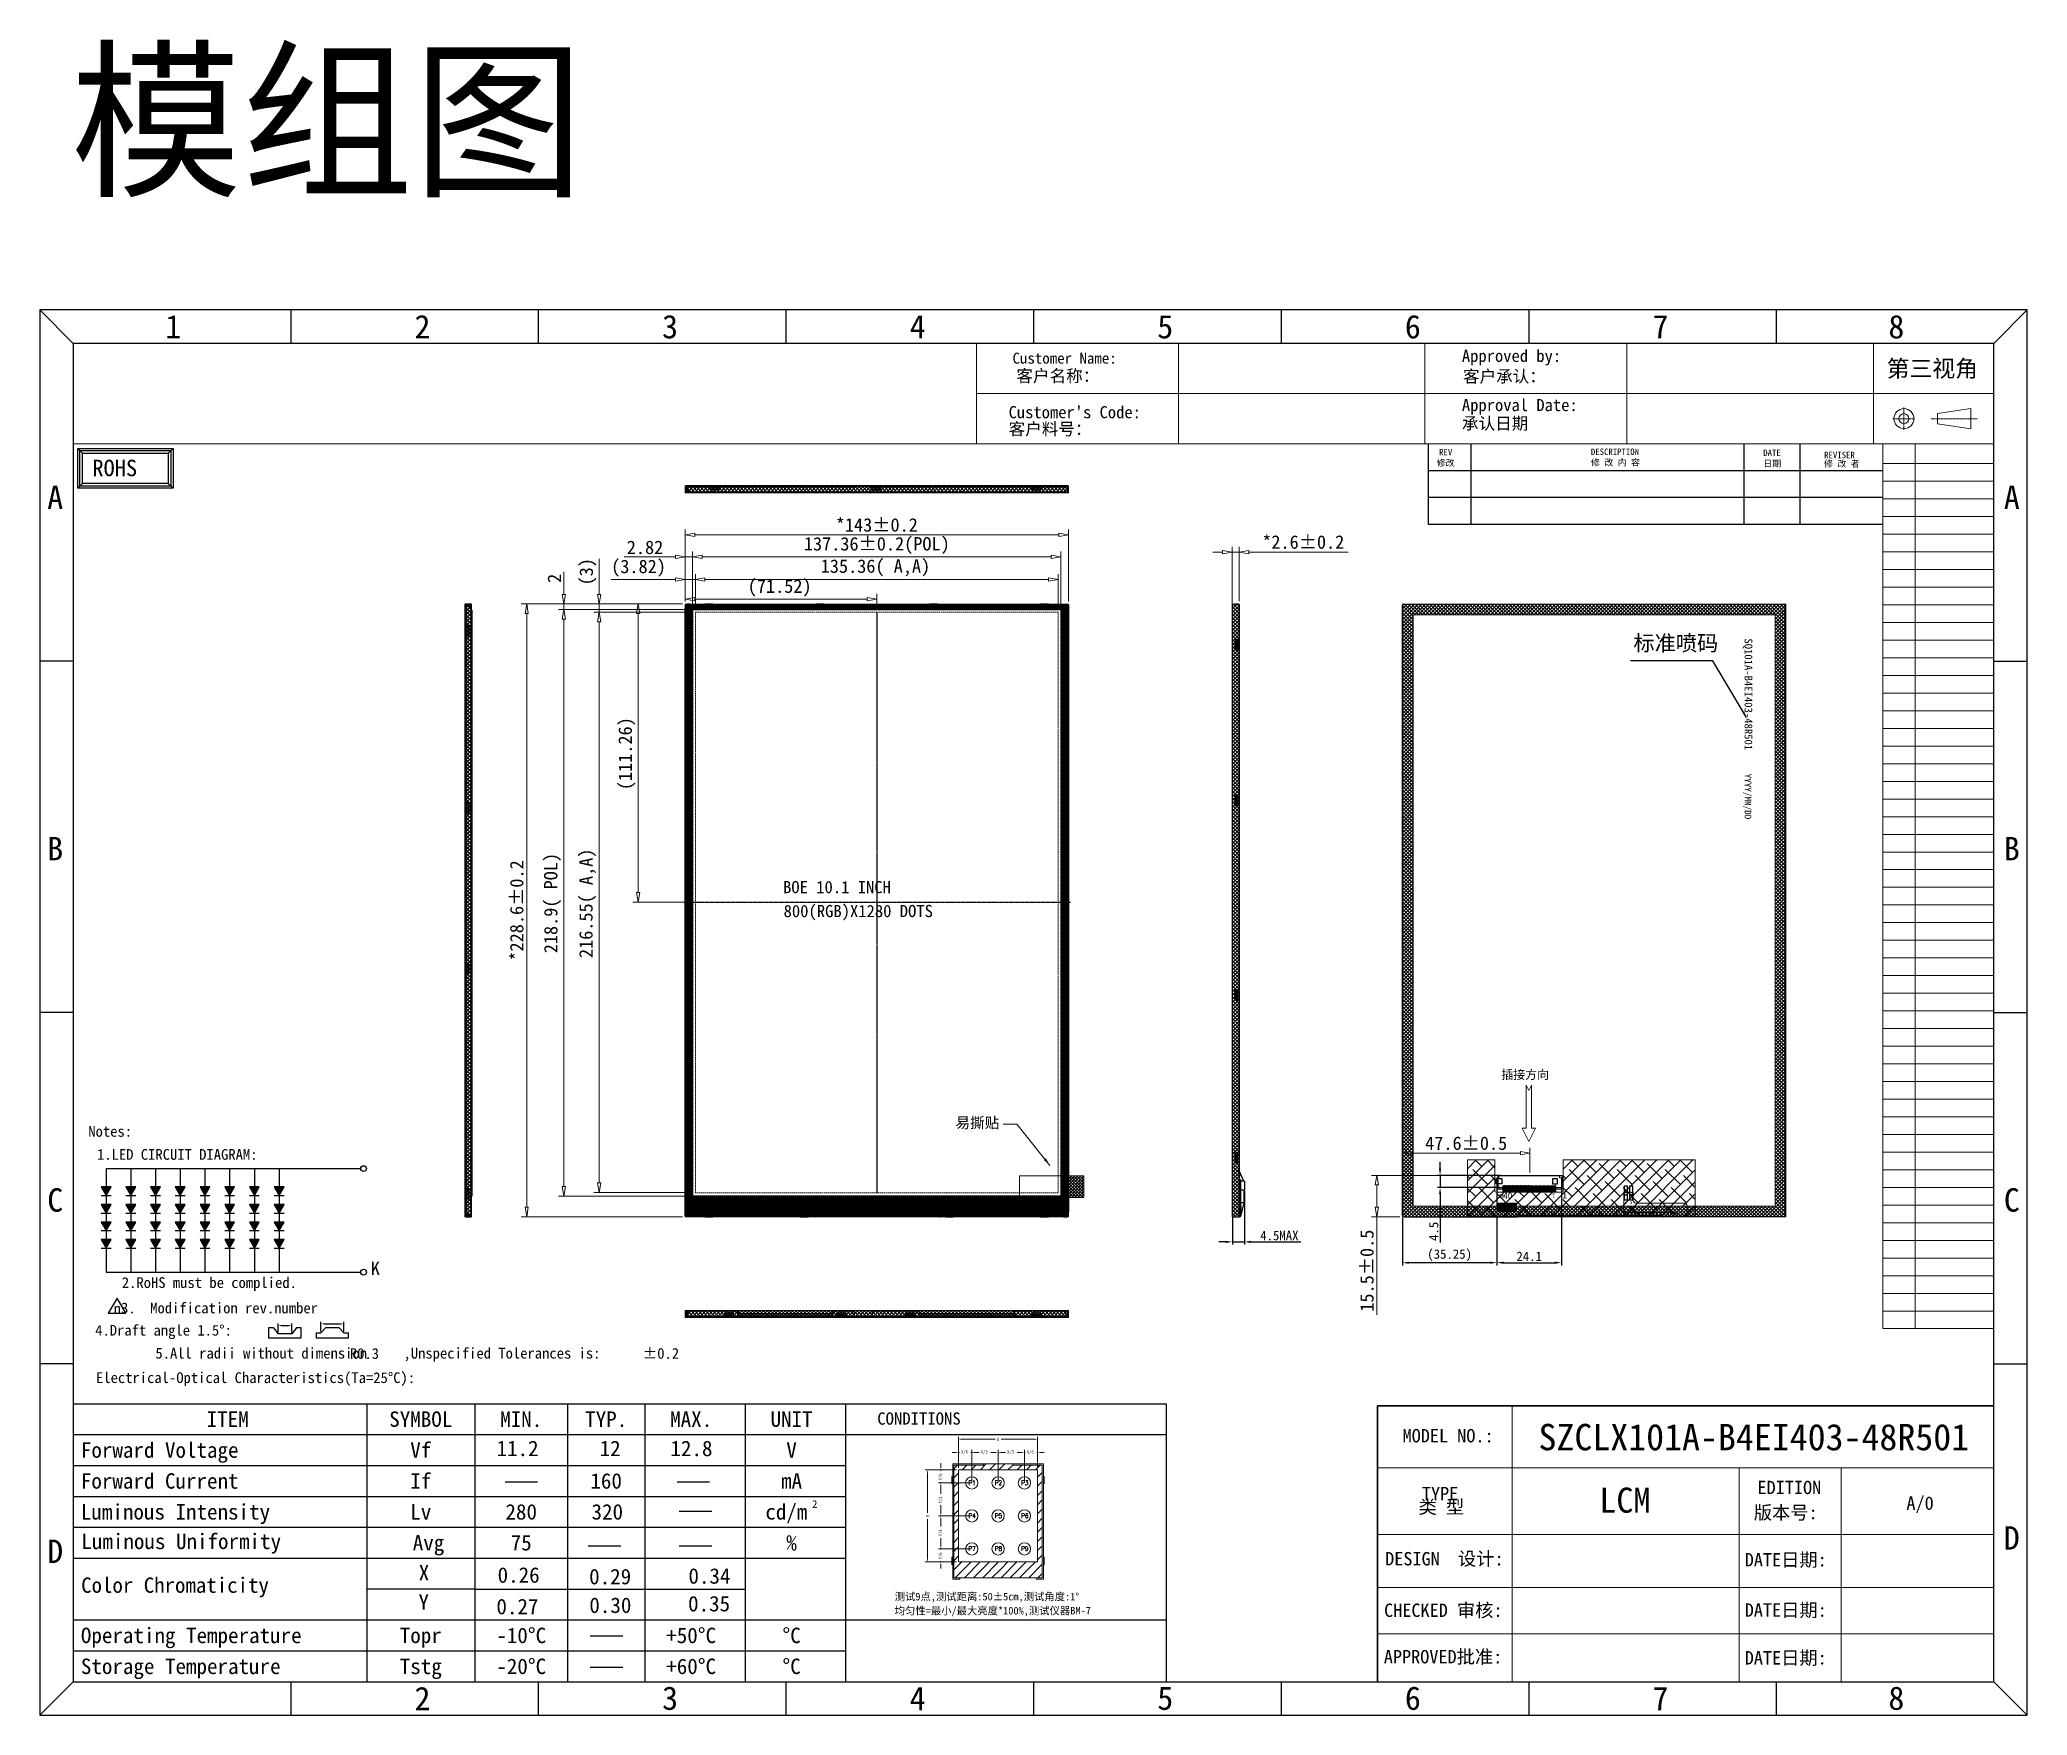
# Model space of a CAD drawing. Header units: millimetres. Extents: x 8997 to 11970, y 808 to 1592.
# Drawn here: x 8997 to 9738, y 808 to 1433 of the extents above; entities that cross this region are included whole.
import ezdxf
from ezdxf.enums import TextEntityAlignment as Align

# ---------------------------------------------------------------- set-up
doc = ezdxf.new("R2010")
doc.units = ezdxf.units.MM
doc.linetypes.add('CENTER', pattern=[0.6, 0.375, -0.075, 0.075, -0.075])
doc.linetypes.add('DASHED', pattern=[0.75, 0.5, -0.25])
for name, color, linetype in [('Bezel l', 22, 'Continuous'), ('Center', 1, 'CENTER'), ('dim', 4, 'Continuous'), ('FPC', 40, 'Continuous'), ('GKO', 12, 'Continuous'), ('HOU', 7, 'Continuous'), ('Housing', 7, 'Continuous'), ('LCD', 7, 'Continuous'), ('OBJ-FRAME', 4, 'Continuous')]:
    doc.layers.add(name, color=color, linetype=linetype)
for name, color, linetype, lineweight in [('LCD AA', 1, 'DASHED', 15), ('OBJ-DIM MODIFY', 1, 'Continuous', 15), ('Ref', 5, 'Continuous', 15), ('Tape', 5, 'Continuous', 15), ('图框', 7, 'Continuous', 15), ('圖框', 7, 'Continuous', 18), ('标准图框', 7, 'Continuous', 9), ('标注', 3, 'Continuous', 13), ('標注', 3, 'Continuous', 5)]:
    doc.layers.add(name, color=color, linetype=linetype, lineweight=lineweight)
doc.styles.add('romans', font='romans.shx')
doc.styles.get("Standard").update_dxf_attribs({"font": 'simhei.ttf'})
doc.styles.add('STYLE1', font='')
doc.styles.add('WMF-宋体', font='', dxfattribs={"height": 2.5})
doc.styles.add('宋体', font='')
doc.styles.add('新宋体', font='')
doc.styles.add('汉字', font='')
doc.styles.add('黑体', font='')
doc.styles.get('STYLE1').set_extended_font_data('KaiTi_GB2312')
doc.styles.get('WMF-宋体').set_extended_font_data('SimSun')
doc.styles.get('宋体').set_extended_font_data('SimSun')
doc.styles.get('新宋体').set_extended_font_data('NSimSun')
doc.styles.get('汉字').set_extended_font_data('NSimSun')
doc.styles.get('黑体').set_extended_font_data('楷体_GB2312')
doc.dimstyles.new('FPC DIM', dxfattribs={"dimtxt": 2, "dimasz": 1.5, "dimexe": 0.5, "dimexo": 0.5, "dimgap": 0.11, "dimtad": 0, "dimzin": 1, "dimdsep": 46, "dimtxsty": 'Standard', "dimcen": 0, "dimclrd": 251, "dimclre": 251, "dimclrt": 256, "dimadec": 0, "dimazin": 0, "dimtfac": 1, "dimtofl": 0, "dimtmove": 0, "dimatfit": 3, "dimfxl": 0, "dimlwd": 9, "dimlwe": 9, "dimarcsym": 0})
doc.dimstyles.new('ISO-25', dxfattribs={"dimtxt": 2.5, "dimasz": 2.5, "dimexe": 1.25, "dimexo": 0.625, "dimtad": 1, "dimtxsty": 'Standard', "dimcen": 2.5, "dimadec": 0, "dimazin": 0, "dimtfac": 1, "dimtmove": 0, "dimatfit": 3, "dimfxl": 0, "dimarcsym": 0})
doc.dimstyles.new('ISO-25$0', dxfattribs={"dimtxt": 3.5, "dimasz": 2.5, "dimexe": 1, "dimexo": 0.3, "dimgap": 0.6, "dimtad": 1, "dimdsep": 46, "dimtxsty": 'Standard', "dimcen": 2.5, "dimadec": 0, "dimazin": 0, "dimtfac": 1, "dimtmove": 0, "dimatfit": 3, "dimfxl": 0, "dimarcsym": 0})
doc.dimstyles.new('標準 0.1', dxfattribs={"dimscale": 0.1, "dimtxt": 2.5, "dimasz": 1.8, "dimexe": 1, "dimexo": 0.5, "dimgap": 0.5, "dimtad": 1, "dimzin": 9, "dimdsep": 46, "dimtxsty": '宋体', "dimblk": 'CLOSEDBLANK', "dimcen": 1.8, "dimclrd": 256, "dimclre": 256, "dimclrt": 3, "dimazin": 2, "dimtfac": 1, "dimtmove": 0, "dimatfit": 3, "dimldrblk": 'CLOSEDBLANK', "dimfxl": 0, "dimlwd": 5, "dimlwe": 5, "dimarcsym": 0})
doc.dimstyles.new('標準2', dxfattribs={"dimscale": 2, "dimtxt": 2.5, "dimasz": 1.8, "dimexe": 1, "dimexo": 0.5, "dimgap": 0.5, "dimtad": 1, "dimzin": 9, "dimdsep": 46, "dimtxsty": '宋体', "dimblk": 'CLOSEDBLANK', "dimcen": 1.8, "dimclrd": 256, "dimclre": 256, "dimclrt": 3, "dimazin": 2, "dimtfac": 1, "dimtmove": 0, "dimatfit": 3, "dimldrblk": 'CLOSEDBLANK', "dimfxl": 0, "dimlwd": 5, "dimlwe": 5, "dimarcsym": 0})

msp = doc.modelspace()

# ---------------------------------------------------------------- texts
at = {"color": 0}
for s, p in [('Notes:', (9023.215, 1025.614)), ('2.RoHS must be complied.', (9060.222, 968.786)), ('n', (9025.87, 959.57)), ('3.  Modification rev.number', (9063.999, 959.857)), ('5.All radii without dimension     ,Unspecified Tolerances is:  ', (9125.813, 942.472))]:
    msp.add_text(s, height=4, dxfattribs=at).set_placement(p, align=Align.MIDDLE)
for s, height, p in [('1.LED CIRCUIT DIAGRAM:', 4, (9018.317, 1015.051)), ('K', 5, (9120.417, 972.042)), ('4.Draft angle 1.5%%d:', 4, (9017.627, 949.473)), ('%%P0.2', 4, (9221.826, 940.867)), ('Electrical-Optical Characteristics(Ta=25%%dC):', 4, (9017.94, 931.783))]:
    msp.add_text(s, height=height, dxfattribs=at).set_placement(p)
msp.add_text('R0.3', height=4, dxfattribs=at).set_placement((9118.06, 940.783), align=Align.CENTER)
at = {"color": 0, "style": '汉字'}
for s, height, p in [('11.2', 5.7626, (9175.172, 907.4)), ('12', 5.7626, (9209.7, 907.4)), ('12.8', 5.7626, (9240.033, 907.4)), ('160', 5.7626, (9208.223, 895.27)), ('280', 5.7626, (9176.529, 883.744)), ('320', 5.7626, (9208.636, 883.744)), ('75', 5.7626, (9176.529, 872.219)), ('X', 5.763, (9140.268, 861.016)), ('Y', 5.763, (9140.165, 850.137)), ('Topr', 5.7626, (9139.072, 837.644)), ('-10%%DC', 5.7626, (9176.529, 837.644)), ('+50%%DC', 5.7626, (9239.917, 837.644)), ('%%dC', 5.7626, (9277.374, 837.644)), ('Tstg', 5.7626, (9139.072, 826.119)), ('-20%%DC', 5.7626, (9176.529, 826.119)), ('+60%%DC', 5.7626, (9239.917, 826.119)), ('%%dC', 5.7626, (9277.374, 826.119))]:
    msp.add_text(s, height=height, dxfattribs=at).set_placement(p, align=Align.MIDDLE_CENTER)
at = {"color": 7, "attachment_point": 1}
for s, insert, char_height, width in [('{\\fSimSun|b0|i0|c134|p54;Customer Name:}', (9359.792, 1316.073), 4.08015, 48.68329), ('{\\fSimSun|b0|i0|c134|p54;Approved by:}', (9527.392, 1317.184), 4.5335, 48.05959), ('{\\fSimSun|b0|i0|c134|p54;客户名称：}', (9361.234, 1309.718), 4.5335, 33.23993), ('{\\fSimSun|b0|i0|c134|p54;客户承认：}', (9527.79, 1309.527), 4.5335, 33.23993), ('{\\fSimSun|b0|i0|c134|p54;Approval Date:}', (9527.403, 1298.831), 4.5335, 48.13912), ('{\\fSimSun|b0|i0|c134|p54;客户料号：}', (9358.325, 1289.9), 4.5335, 33.23993), ("{\\fSimSun|b0|i0|c134|p54;Customer's Code:}", (9358.325, 1296.166), 4.5335, 50.84991), ('{\\fSimSun|b0|i0|c134|p54;承认日期}', (9527.403, 1291.983), 4.5335, 33.23993)]:
    msp.add_mtext(s, dxfattribs=dict(at, insert=insert, char_height=char_height, width=width))
at = {"color": 0, "attachment_point": 1}
for s, insert, char_height, width, style in [('ROHS', (9016.575, 1276.154), 6.1406, 26.76928, '新宋体'), ('0.26', (9167.734, 863.069), 5.7626, 71.10873, '汉字'), ('0.29', (9201.869, 862.471), 5.7626, 71.10873, '汉字'), ('0.34', (9238.903, 862.7), 5.7626, 71.10873, '汉字'), ('0.27', (9167.286, 851.301), 5.7626, 71.10873, '汉字'), ('0.30', (9201.946, 851.788), 5.7626, 71.10873, '汉字'), ('0.35', (9238.768, 852.37), 5.7626, 71.10873, '汉字')]:
    msp.add_mtext(s, dxfattribs=dict(at, insert=insert, char_height=char_height, width=width, style=style))
at = {"layer": 'FPC', "color": 242, "char_height": 1.5, "width": 1.5, "attachment_point": 1, "rotation": 180, "style": '宋体'}
for s, insert in [('40', (9543.481, 1000.778)), ('1', (9562.171, 1000.869))]:
    msp.add_mtext(s, dxfattribs=dict(at, insert=insert))
at = {"layer": 'LCD', "color": 1, "attachment_point": 1}
for s, insert, char_height, width in [('{\\C6;147}', (9292.963, 997.44, 200), 0.7, 7.999999999999999e-15), ('{\\C6;1}', (9323.947, 997.404, 200), 0.7, 7.999999999999999e-15), ('Panel ID', (9377.026, 997.83), 0.2, 1.14852)]:
    msp.add_mtext(s, dxfattribs=dict(at, insert=insert, char_height=char_height, width=width))
at = {"layer": 'OBJ-DIM MODIFY', "color": 0, "style": '宋体'}
for s, p in [('MODEL NO.:', (9505.274, 909.64)), ('EDITION', (9637.652, 890.334)), ('版本号:', (9636.272, 880.99)), ('DESIGN  设计:', (9498.772, 863.761)), ('DATE日期:', (9632.885, 863.373)), ('CHECKED 审核:', (9498.371, 844.545)), ('DATE日期:', (9632.885, 844.609)), ('APPROVED批准:', (9498.272, 827.212)), ('DATE日期:', (9632.885, 826.798))]:
    msp.add_text(s, height=4.992, dxfattribs=at).set_placement(p)
msp.add_text('A/0', height=4.992, dxfattribs=at).set_placement((9703.378, 884.48), align=Align.RIGHT)
at = {"layer": 'OBJ-DIM MODIFY', "color": 0, "char_height": 4.992, "attachment_point": 1, "style": '宋体'}
for s, insert in [('TYPE', (9512.476, 893.056)), ('{\\fSimSun|b0|i0|c134|p2;类 型}', (9511.228, 888.064))]:
    msp.add_mtext(s, dxfattribs=dict(at, insert=insert))
at = {"layer": 'OBJ-FRAME', "color": 0, "style": '汉字'}
for s, height, p in [('ITEM', 5.7626, (9067.039, 918.32)), ('SYMBOL', 5.7626, (9139.072, 918.32)), ('MIN.', 5.7626, (9176.529, 918.32)), ('TYP.', 5.7626, (9208.223, 918.32)), ('MAX.', 5.7626, (9239.917, 918.32)), ('UNIT', 5.7626, (9277.374, 918.32)), ('CONDITIONS', 4.5735, (9324.897, 918.537)), ('Vf', 5.7626, (9139.072, 906.795)), ('V', 5.763, (9277.374, 906.795)), ('If', 5.7626, (9139.072, 895.27)), ('mA', 5.7626, (9277.374, 895.27)), ('Lv', 5.7626, (9139.072, 883.744)), ('cd/m ', 5.7626, (9277.374, 883.744)), ('2', 2.881, (9286.018, 886.626)), ('Avg', 5.7626, (9141.953, 872.219)), ('%', 5.763, (9277.374, 872.219))]:
    msp.add_text(s, height=height, dxfattribs=at).set_placement(p, align=Align.MIDDLE_CENTER)
for s, height, p in [('Forward Voltage', 5.7626, (9012.295, 906.795)), ('Forward Current', 5.7626, (9012.295, 895.27)), ('Luminous Intensity', 5.7626, (9012.295, 883.744)), ('Luminous Uniformity', 5.7626, (9012.48, 872.736)), ('Color Chromaticity', 5.71686, (9012.404, 856.397)), ('Operating Temperature', 5.7626, (9012.295, 837.644)), ('Storage Temperature', 5.7626, (9012.295, 826.119))]:
    msp.add_text(s, height=height, dxfattribs=at).set_placement(p, align=Align.MIDDLE_LEFT)
at = {"layer": '图框', "color": 0, "linetype": 'ByBlock', "lineweight": 25, "insert": (9635.752, 1209.523), "char_height": 2.5, "width": 39627.25956, "attachment_point": 1, "rotation": 270, "style": '宋体'}
msp.add_mtext('{\\H1.167x;SQ101A-B4EI403-48R501 }    YYYY/MM/DD', dxfattribs=at)
at = {"layer": '图框', "color": 0, "linetype": 'ByBlock', "lineweight": 25, "insert": (9555.972, 916.543), "char_height": 8.42995, "width": 41212.34994, "attachment_point": 1, "style": '宋体'}
msp.add_mtext('{\\H1.167x;SZCLX101A-B4EI403-48R501 }', dxfattribs=at)
at = {"layer": '圖框', "insert": (9008.458, 1425.982), "char_height": 46.80953, "width": 1048.59732, "attachment_point": 1, "style": 'romans'}
msp.add_mtext('{\\fSimSun|b0|i0|c134|p50;模组图}', dxfattribs=at)
at = {"layer": '圖框', "lineweight": 25, "char_height": 8.736, "style": 'STYLE1'}
for s, insert, width, attachment_point in [('1', (9043.751, 1330.161), 87.64391, 1), ('2', (9136.727, 1330.161), 87.64391, 1), ('3', (9229.079, 1330.161), 87.64391, 1), ('4', (9321.431, 1330.161), 87.64391, 1), ('5', (9413.783, 1330.161), 87.64391, 1), ('6', (9506.135, 1330.161), 87.64391, 1), ('7', (9598.487, 1330.161), 87.64391, 1), ('8', (9686.471, 1330.161), 87.64391, 1), ('A', (9729.527, 1266.513), 87.64391, 1), ('B', (9005.687, 1135.473), 87.64391, 3), ('B', (9729.527, 1135.473), 87.64391, 1), ('C', (9005.687, 1004.433), 87.64391, 3), ('C', (9729.527, 1004.433), 87.64391, 1), ('D', (9729.527, 878.385), 87.64391, 1), ('D', (9005.687, 873.393), 87.64391, 3), ('2', (9136.727, 809.745), 87.64391, 7), ('3', (9229.079, 809.745), 82.65191, 7), ('4', (9321.431, 809.745), 87.64391, 7), ('5', (9413.783, 809.745), 87.64391, 7), ('6', (9506.135, 809.745), 87.64391, 7), ('7', (9598.487, 809.745), 87.64391, 7), ('8', (9686.471, 809.745), 87.64391, 7)]:
    msp.add_mtext(s, dxfattribs=dict(at, insert=insert, width=width, attachment_point=attachment_point))
at = {"layer": '圖框', "attachment_point": 1, "style": 'STYLE1'}
for s, insert, char_height in [('第三视角', (9685.847, 1313.313), 6.24), ('修改', (9517.924, 1276.211), 2.3962), ('REV', (9518.922, 1280.204), 2.3962), ('修 改 内 容', (9575.521, 1276.35), 2.3962), ('DESCRIPTION', (9575.521, 1280.344), 2.39616), ('DATE', (9639.8, 1279.934), 2.3962), ('{\\fSimSun|b0|i0|c134|p2;日期}', (9639.8, 1275.94), 2.39616), ('修 改 者', (9662.435, 1275.899), 2.3962), ('REVISER', (9662.529, 1279.118), 2.3962)]:
    msp.add_mtext(s, dxfattribs=dict(at, insert=insert, char_height=char_height))
at = {"layer": '圖框', "color": 1, "insert": (9578.638, 892.787), "char_height": 9.36, "attachment_point": 1, "style": 'STYLE1'}
msp.add_mtext('{\\fSimSun|b0|i0|c134|p6;LCM}', dxfattribs=at)
at = {"layer": '标准图框', "width": 0.85}
msp.add_text('X/6', height=1.2216, dxfattribs=at).set_placement((9340.598, 905.507))
at = {"layer": '标准图框', "color": 0, "width": 0.85}
for s, height, p in [('X/3', 1.2216, (9347.954, 905.507)), ('X', 1.222, (9353.904, 910.206)), ('X/3', 1.2216, (9357.779, 905.507)), ('X/6', 1.2216, (9365.134, 905.507))]:
    msp.add_text(s, height=height, dxfattribs=at).set_placement(p)
at = {"layer": '标准图框', "width": 0.85}
for s, height, p in [('Y/6', 1.2216, (9333.459, 895.515)), ('Y', 1.222, (9328.73, 881.772)), ('Y/3', 1.2216, (9333.459, 886.928)), ('Y/3', 1.2216, (9333.459, 874.639)), ('Y/6', 1.2216, (9333.459, 866.051))]:
    msp.add_text(s, height=height, rotation=90, dxfattribs=at).set_placement(p)
at = {"layer": '标准图框', "style": 'romans', "width": 0.9}
for s, p in [('P1', (9343.374, 893.72)), ('P4', (9343.374, 881.431)), ('P7', (9343.374, 869.142))]:
    msp.add_text(s, height=1.6966, dxfattribs=at).set_placement(p)
at = {"layer": '标准图框', "color": 0, "style": 'romans', "width": 0.9}
for s, p in [('P2', (9353.199, 893.72)), ('P3', (9363.024, 893.72)), ('P5', (9353.199, 881.431)), ('P6', (9363.024, 881.431)), ('P8', (9353.199, 869.142)), ('P9', (9363.024, 869.142))]:
    msp.add_text(s, height=1.6966, dxfattribs=at).set_placement(p)
at = {"layer": '标准图框', "color": 0, "style": '宋体'}
for s, p in [('测试9点,测试距离:50%%p5cm,测试角度:1%%d', (9315.828, 850.718)), ('均匀性=最小/最大亮度*100%,测试仪器BM-7', (9315.828, 845.457))]:
    msp.add_text(s, height=2.82551, dxfattribs=at).set_placement(p)
at = {"layer": '标注', "color": 0, "char_height": 2.5, "width": 0.86057, "attachment_point": 1}
for s, insert in [('40', (9542.81, 1002.921)), ('1', (9564.884, 1003.118))]:
    msp.add_mtext(s, dxfattribs=dict(at, insert=insert))
at = {"layer": '标注', "insert": (9588.975, 998.473), "char_height": 1, "width": 0.83741, "attachment_point": 1, "rotation": 180, "style": 'WMF-宋体'}
msp.add_mtext('A', dxfattribs=at)
at = {"layer": '标注', "insert": (9590.954, 998.571), "char_height": 1, "attachment_point": 1, "rotation": 180, "style": 'WMF-宋体'}
msp.add_mtext_dynamic_manual_height_columns('K', width=0.83741, gutter_width=12.5, heights=[1], dxfattribs=at)
at = {"layer": '標注', "linetype": 'Continuous', "lineweight": 9, "style": '宋体'}
for s, p in [('BOE 10.1 INCH ', (9274.189, 1114.479)), ('800(RGB)X1280 DOTS', (9274.398, 1105.556))]:
    msp.add_text(s, height=4.54896, dxfattribs=at).set_placement(p)
at = {"layer": '標注', "lineweight": 25, "insert": (9005.687, 1266.513), "char_height": 8.736, "width": 87.64391, "attachment_point": 3, "style": 'STYLE1'}
msp.add_mtext('A', dxfattribs=at)
at = {"layer": '標注', "linetype": 'ByBlock', "insert": (9591.378, 1210.685), "char_height": 5.8, "width": 101.09801, "attachment_point": 1, "style": 'romans'}
msp.add_mtext('{\\fSimSun|b0|i0|c134|p2;标准喷码}', dxfattribs=at)
at = {"layer": '標注', "color": 3, "insert": (9551.009, 1046.607), "char_height": 3.25, "attachment_point": 5, "style": '宋体'}
msp.add_mtext('插接方向', dxfattribs=at)
at = {"layer": '標注', "linetype": 'Continuous', "insert": (9338.5, 1030.881), "char_height": 4, "width": 23.6045, "attachment_point": 1, "style": '黑体'}
msp.add_mtext('易撕贴', dxfattribs=at)

# ---------------------------------------------------------------- blocks, each defined once
blk = doc.blocks.new('_ClosedBlank')
at = {"color": 0, "linetype": 'ByBlock', "lineweight": -2}
for p, q in [((-1, 0.17), (0, 0)), ((-1, 0.17), (-1, -0.17)), ((0, 0), (-1, -0.17))]:
    blk.add_line(p, q, dxfattribs=at)
blk = doc.blocks.new('*D35')
at = {"layer": 'Defpoints', "color": 0, "lineweight": -2, "ltscale": 8.780934}
for p in [(9380.66, 1248.11), (9237.66, 1222.33), (9380.66, 1222.33)]:
    blk.add_point(p, dxfattribs=at)
at = {"layer": '標注', "linetype": 'Continuous', "lineweight": 5}
for p, q in [((9237.66, 1223.33), (9237.66, 1250.11)), ((9241.26, 1248.11), (9377.06, 1248.11)), ((9380.66, 1223.33), (9380.66, 1250.11))]:
    blk.add_line(p, q, dxfattribs=at)
at = {"layer": '標注', "lineweight": 5, "ltscale": 8.780934, "xscale": 3.6, "yscale": 3.6, "zscale": 3.6, "rotation": 180}
blk.add_blockref('_ClosedBlank', (9237.66, 1248.11), dxfattribs=at)
at = {"layer": '標注', "lineweight": 5, "ltscale": 8.780934, "xscale": 3.6, "yscale": 3.6, "zscale": 3.6}
blk.add_blockref('_ClosedBlank', (9380.66, 1248.11), dxfattribs=at)
at = {"layer": '標注', "color": 3, "ltscale": 8.780934, "insert": (9309.16, 1251.81), "char_height": 5, "attachment_point": 5, "style": '宋体'}
blk.add_mtext('*143%%p0.2', dxfattribs=at)
blk = doc.blocks.new('*D36')
at = {"layer": 'Defpoints', "color": 0, "lineweight": -2, "ltscale": 8.780934}
for p in [(9237.66, 1222.35), (9178.57, 993.75), (9237.66, 993.75)]:
    blk.add_point(p, dxfattribs=at)
at = {"layer": '標注', "linetype": 'Continuous', "lineweight": 5}
for p, q in [((9236.66, 1222.35), (9176.57, 1222.35)), ((9178.57, 1218.75), (9178.57, 997.35)), ((9236.66, 993.75), (9176.57, 993.75))]:
    blk.add_line(p, q, dxfattribs=at)
at = {"layer": '標注', "lineweight": 5, "ltscale": 8.780934, "xscale": 3.6, "yscale": 3.6, "zscale": 3.6}
for p, rotation in [((9178.57, 1222.35), 90), ((9178.57, 993.75), 270)]:
    blk.add_blockref('_ClosedBlank', p, dxfattribs=dict(at, rotation=rotation))
at = {"layer": '標注', "color": 3, "ltscale": 8.780934, "insert": (9174.88, 1108.05), "char_height": 5, "attachment_point": 5, "rotation": 90, "style": '宋体'}
blk.add_mtext('*228.6%%p0.2', dxfattribs=at)
blk = doc.blocks.new('*D37')
at = {"layer": 'Defpoints', "color": 0, "lineweight": -2, "ltscale": 8.780934}
for p in [(9376.84, 1231.52), (9241.48, 1219.35), (9376.84, 1219.35)]:
    blk.add_point(p, dxfattribs=at)
at = {"layer": '標注', "linetype": 'Continuous', "lineweight": 5}
for p, q in [((9241.48, 1220.35), (9241.48, 1233.52)), ((9245.08, 1231.52), (9373.24, 1231.52)), ((9376.84, 1220.35), (9376.84, 1233.52))]:
    blk.add_line(p, q, dxfattribs=at)
at = {"layer": '標注', "lineweight": 5, "ltscale": 8.780934, "xscale": 3.6, "yscale": 3.6, "zscale": 3.6, "rotation": 180}
blk.add_blockref('_ClosedBlank', (9241.48, 1231.52), dxfattribs=at)
at = {"layer": '標注', "lineweight": 5, "ltscale": 8.780934, "xscale": 3.6, "yscale": 3.6, "zscale": 3.6}
blk.add_blockref('_ClosedBlank', (9376.84, 1231.52), dxfattribs=at)
at = {"layer": '標注', "color": 3, "ltscale": 8.780934, "insert": (9308.66, 1235.81), "char_height": 5, "attachment_point": 5, "style": '宋体'}
blk.add_mtext('135.36( A,A)', dxfattribs=at)
blk = doc.blocks.new('*D38')
at = {"layer": 'Defpoints', "color": 0, "lineweight": -2, "ltscale": 8.780934}
for p in [(9237.66, 1224.15), (9237.66, 1222.33), (9309.18, 1219.38)]:
    blk.add_point(p, dxfattribs=at)
at = {"layer": '標注', "linetype": 'Continuous', "lineweight": 5}
for p, q in [((9237.66, 1223.33), (9237.66, 1226.15)), ((9305.58, 1224.15), (9241.26, 1224.15)), ((9309.18, 1220.38), (9309.18, 1226.15))]:
    blk.add_line(p, q, dxfattribs=at)
at = {"layer": '標注', "lineweight": 5, "ltscale": 8.780934, "xscale": 3.6, "yscale": 3.6, "zscale": 3.6, "rotation": 180}
blk.add_blockref('_ClosedBlank', (9237.66, 1224.15), dxfattribs=at)
at = {"layer": '標注', "lineweight": 5, "ltscale": 8.780934, "xscale": 3.6, "yscale": 3.6, "zscale": 3.6}
blk.add_blockref('_ClosedBlank', (9309.18, 1224.15), dxfattribs=at)
at = {"layer": '標注', "color": 3, "ltscale": 8.780934, "insert": (9272.92, 1228.33), "char_height": 5, "attachment_point": 5, "style": '宋体'}
blk.add_mtext('(71.52)', dxfattribs=at)
blk = doc.blocks.new('*D39')
at = {"layer": 'Defpoints', "color": 0, "lineweight": -2, "ltscale": 8.780934}
for p in [(9237.66, 1222.35), (9220.15, 1111.09), (9240.45, 1111.09)]:
    blk.add_point(p, dxfattribs=at)
at = {"layer": '標注', "linetype": 'Continuous', "lineweight": 5}
for p, q in [((9236.66, 1222.35), (9218.15, 1222.35)), ((9220.15, 1218.75), (9220.15, 1114.69)), ((9239.45, 1111.09), (9218.15, 1111.09))]:
    blk.add_line(p, q, dxfattribs=at)
at = {"layer": '標注', "lineweight": 5, "ltscale": 8.780934, "xscale": 3.6, "yscale": 3.6, "zscale": 3.6}
for p, rotation in [((9220.15, 1222.35), 90), ((9220.15, 1111.09), 270)]:
    blk.add_blockref('_ClosedBlank', p, dxfattribs=dict(at, rotation=rotation))
at = {"layer": '標注', "color": 3, "ltscale": 8.780934, "insert": (9215.97, 1166.52), "char_height": 5, "attachment_point": 5, "rotation": 90, "style": '宋体'}
blk.add_mtext('(111.26)', dxfattribs=at)
blk = doc.blocks.new('*D40')
at = {"layer": 'Defpoints', "color": 0, "lineweight": -2, "ltscale": 8.780934}
for p in [(9205.63, 1219.35), (9241.48, 1219.35), (9241.5, 1002.8)]:
    blk.add_point(p, dxfattribs=at)
at = {"layer": '標注', "linetype": 'Continuous', "lineweight": 5}
for p, q in [((9240.48, 1219.35), (9203.63, 1219.35)), ((9205.63, 1006.4), (9205.63, 1215.75)), ((9240.5, 1002.8), (9203.63, 1002.8))]:
    blk.add_line(p, q, dxfattribs=at)
at = {"layer": '標注', "lineweight": 5, "ltscale": 8.780934, "xscale": 3.6, "yscale": 3.6, "zscale": 3.6}
for p, rotation in [((9205.63, 1219.35), 90), ((9205.63, 1002.8), 270)]:
    blk.add_blockref('_ClosedBlank', p, dxfattribs=dict(at, rotation=rotation))
at = {"layer": '標注', "color": 3, "ltscale": 8.780934, "insert": (9201.33, 1110.71), "char_height": 5, "attachment_point": 5, "rotation": 90, "style": '宋体'}
blk.add_mtext('216.55( A,A)', dxfattribs=at)
blk = doc.blocks.new('*D41')
at = {"layer": 'Defpoints', "color": 0, "lineweight": -2, "ltscale": 8.780934}
for p in [(9444.29, 1241.73), (9441.69, 1220.07), (9444.29, 1222.35)]:
    blk.add_point(p, dxfattribs=at)
at = {"layer": '標注', "linetype": 'Continuous', "lineweight": 5}
for p, q in [((9438.09, 1241.73), (9434.49, 1241.73)), ((9441.69, 1221.07), (9441.69, 1243.73)), ((9441.69, 1241.73), (9444.29, 1241.73)), ((9444.29, 1223.35), (9444.29, 1243.73)), ((9447.89, 1241.73), (9484.97, 1241.73))]:
    blk.add_line(p, q, dxfattribs=at)
at = {"layer": '標注', "lineweight": 5, "ltscale": 8.780934, "xscale": 3.6, "yscale": 3.6, "zscale": 3.6}
blk.add_blockref('_ClosedBlank', (9441.69, 1241.73), dxfattribs=at)
at = {"layer": '標注', "lineweight": 5, "ltscale": 8.780934, "xscale": 3.6, "yscale": 3.6, "zscale": 3.6, "rotation": 180}
blk.add_blockref('_ClosedBlank', (9444.29, 1241.73), dxfattribs=at)
at = {"layer": '標注', "color": 3, "ltscale": 8.780934, "insert": (9468.23, 1245.43), "char_height": 5, "attachment_point": 5, "style": '宋体'}
blk.add_mtext('*2.6%%p0.2', dxfattribs=at)
blk = doc.blocks.new('*D42')
at = {"layer": 'Defpoints', "color": 0, "lineweight": -2, "ltscale": 8.780934}
for p in [(9192.39, 1222.35), (9237.66, 1222.35), (9240.48, 1220.35)]:
    blk.add_point(p, dxfattribs=at)
at = {"layer": '標注', "linetype": 'Continuous', "lineweight": 5}
for p, q in [((9192.39, 1225.95), (9192.39, 1234.31)), ((9236.66, 1222.35), (9190.39, 1222.35)), ((9239.48, 1220.35), (9190.39, 1220.35)), ((9192.39, 1220.35), (9192.39, 1222.35)), ((9192.39, 1216.75), (9192.39, 1213.15))]:
    blk.add_line(p, q, dxfattribs=at)
at = {"layer": '標注', "lineweight": 5, "ltscale": 8.780934, "xscale": 3.6, "yscale": 3.6, "zscale": 3.6}
for p, rotation in [((9192.39, 1222.35), 270), ((9192.39, 1220.35), 90)]:
    blk.add_blockref('_ClosedBlank', p, dxfattribs=dict(at, rotation=rotation))
at = {"layer": '標注', "color": 3, "ltscale": 8.780934, "insert": (9188.89, 1231.93), "char_height": 5, "attachment_point": 5, "rotation": 90, "style": '宋体'}
blk.add_mtext('2', dxfattribs=at)
blk = doc.blocks.new('YS')
at = {"layer": 'Tape', "linetype": 'Continuous'}
h = blk.add_hatch(dxfattribs=at)
h.set_pattern_fill('ANSI37', color=256, scale=0.25, angle=270, style=0)
h.set_pattern_definition([(315, (20795.5434, 7364.5364), (0.56126601, 0.56126601), []), (45, (20795.5434, 7364.5364), (-0.56126601, 0.56126601), [])])
h.paths.add_polyline_path([(17679.23, 2677.13), (17679.23, 2685.13), (17671.23, 2685.13), (17671.23, 2677.13)])
at = {"layer": 'Tape', "color": 2, "linetype": 'Continuous'}
for p, q in [((17655.23, 2677.13), (17655.23, 2685.13)), ((17655.23, 2685.13), (17671.23, 2685.13)), ((17671.23, 2677.13), (17655.23, 2677.13))]:
    blk.add_line(p, q, dxfattribs=at)
blk.add_lwpolyline([(17679.23, 2677.13), (17679.23, 2685.13), (17671.23, 2685.13), (17671.23, 2677.13)], close=True, dxfattribs=at)
blk = doc.blocks.new('*D43')
at = {"layer": 'Defpoints', "color": 0, "lineweight": -2, "ltscale": 8.780934}
for p in [(9237.66, 1231.52), (9237.66, 1222.33), (9241.48, 1219.35)]:
    blk.add_point(p, dxfattribs=at)
at = {"layer": '標注', "linetype": 'Continuous', "lineweight": 5}
for p, q in [((9234.06, 1231.52), (9210.11, 1231.52)), ((9237.66, 1223.33), (9237.66, 1233.52)), ((9241.48, 1231.52), (9237.66, 1231.52)), ((9241.48, 1220.35), (9241.48, 1233.52)), ((9245.08, 1231.52), (9248.68, 1231.52))]:
    blk.add_line(p, q, dxfattribs=at)
at = {"layer": '標注', "lineweight": 5, "ltscale": 8.780934, "xscale": 3.6, "yscale": 3.6, "zscale": 3.6}
blk.add_blockref('_ClosedBlank', (9237.66, 1231.52), dxfattribs=at)
at = {"layer": '標注', "lineweight": 5, "ltscale": 8.780934, "xscale": 3.6, "yscale": 3.6, "zscale": 3.6, "rotation": 180}
blk.add_blockref('_ClosedBlank', (9241.48, 1231.52), dxfattribs=at)
at = {"layer": '標注', "color": 3, "ltscale": 8.780934, "insert": (9220.29, 1235.7), "char_height": 5, "attachment_point": 5, "style": '宋体'}
blk.add_mtext('(3.82)', dxfattribs=at)
blk = doc.blocks.new('01')
for points in [[(0.02, -0.04), (0.02, -0.02), (0.03, -0.02), (0.03, -0.01), (0.04, -0.01), (0.04, -0.02), (0.06, -0.02), (0.06, -0.04), (0.04, -0.04), (0.04, -0.05), (0.03, -0.05), (0.03, -0.04)], [(0.02, -0.01), (0.02, -0.01), (0.02, -0.02), (0.02, -0.02)]]:
    blk.add_hatch(color=3).paths.add_polyline_path(points)
for p, q in [((0.06, -0.01), (0.01, -0.06)), ((0.01, -0.01), (0.06, -0.06))]:
    blk.add_line(p, q)
for points in [[(0.01, -0.01), (0.06, -0.01), (0.06, -0.06), (0.01, -0.06)], [(0.02, -0.01), (0.02, -0.01), (0.02, -0.02), (0.02, -0.02)]]:
    blk.add_lwpolyline(points, close=True)
blk.add_lwpolyline([(0.02, -0.04), (0.02, -0.02), (0.03, -0.02), (0.03, -0.01), (0.04, -0.01), (0.04, -0.02), (0.06, -0.02), (0.06, -0.04), (0.04, -0.04), (0.04, -0.05), (0.03, -0.05), (0.03, -0.04), (0.02, -0.04)])
blk = doc.blocks.new('*D44')
at = {"layer": 'Defpoints', "color": 0, "lineweight": -2, "ltscale": 8.780934}
for p in [(9240.48, 1220.35), (9192.39, 1001.45), (9240.48, 1001.45)]:
    blk.add_point(p, dxfattribs=at)
at = {"layer": '標注', "linetype": 'Continuous', "lineweight": 5}
for p, q in [((9239.48, 1220.35), (9190.39, 1220.35)), ((9192.39, 1216.75), (9192.39, 1005.05)), ((9239.48, 1001.45), (9190.39, 1001.45))]:
    blk.add_line(p, q, dxfattribs=at)
at = {"layer": '標注', "lineweight": 5, "ltscale": 8.780934, "xscale": 3.6, "yscale": 3.6, "zscale": 3.6}
for p, rotation in [((9192.39, 1220.35), 90), ((9192.39, 1001.45), 270)]:
    blk.add_blockref('_ClosedBlank', p, dxfattribs=dict(at, rotation=rotation))
at = {"layer": '標注', "color": 3, "ltscale": 8.780934, "insert": (9188.21, 1110.79), "char_height": 5, "attachment_point": 5, "rotation": 90, "style": '宋体'}
blk.add_mtext('218.9( POL)', dxfattribs=at)
blk = doc.blocks.new('*D45')
at = {"layer": 'Defpoints', "color": 0, "lineweight": -2, "ltscale": 8.780934}
for p in [(9205.63, 1222.35), (9237.66, 1222.35), (9241.48, 1219.35)]:
    blk.add_point(p, dxfattribs=at)
at = {"layer": '標注', "linetype": 'Continuous', "lineweight": 5}
for p, q in [((9205.63, 1225.95), (9205.63, 1239.17)), ((9236.66, 1222.35), (9203.63, 1222.35)), ((9240.48, 1219.35), (9203.63, 1219.35)), ((9205.63, 1219.35), (9205.63, 1222.35)), ((9205.63, 1215.75), (9205.63, 1212.15))]:
    blk.add_line(p, q, dxfattribs=at)
at = {"layer": '標注', "lineweight": 5, "ltscale": 8.780934, "xscale": 3.6, "yscale": 3.6, "zscale": 3.6}
for p, rotation in [((9205.63, 1222.35), 270), ((9205.63, 1219.35), 90)]:
    blk.add_blockref('_ClosedBlank', p, dxfattribs=dict(at, rotation=rotation))
at = {"layer": '標注', "color": 3, "ltscale": 8.780934, "insert": (9201.45, 1234.36), "char_height": 5, "attachment_point": 5, "rotation": 90, "style": '宋体'}
blk.add_mtext('(3)', dxfattribs=at)
blk = doc.blocks.new('*D46')
at = {"layer": 'Defpoints', "color": 0, "lineweight": -2, "ltscale": 8.780934}
for p in [(9377.84, 1239.95), (9240.48, 1220.35), (9377.84, 1220.35)]:
    blk.add_point(p, dxfattribs=at)
at = {"layer": '標注', "linetype": 'Continuous', "lineweight": 5}
for p, q in [((9240.48, 1221.35), (9240.48, 1241.95)), ((9244.08, 1239.95), (9374.24, 1239.95)), ((9377.84, 1221.35), (9377.84, 1241.95))]:
    blk.add_line(p, q, dxfattribs=at)
at = {"layer": '標注', "lineweight": 5, "ltscale": 8.780934, "xscale": 3.6, "yscale": 3.6, "zscale": 3.6, "rotation": 180}
blk.add_blockref('_ClosedBlank', (9240.48, 1239.95), dxfattribs=at)
at = {"layer": '標注', "lineweight": 5, "ltscale": 8.780934, "xscale": 3.6, "yscale": 3.6, "zscale": 3.6}
blk.add_blockref('_ClosedBlank', (9377.84, 1239.95), dxfattribs=at)
at = {"layer": '標注', "color": 3, "ltscale": 8.780934, "insert": (9309.16, 1244.14), "char_height": 5, "attachment_point": 5, "style": '宋体'}
blk.add_mtext('137.36%%p0.2(POL)', dxfattribs=at)
blk = doc.blocks.new('*D47')
at = {"layer": 'Defpoints', "color": 0, "lineweight": -2, "ltscale": 8.780934}
for p in [(9237.66, 1239.95), (9237.66, 1222.35), (9240.48, 1220.35)]:
    blk.add_point(p, dxfattribs=at)
at = {"layer": '標注', "linetype": 'Continuous', "lineweight": 5}
for p, q in [((9234.06, 1239.95), (9214.97, 1239.95)), ((9237.66, 1223.35), (9237.66, 1241.95)), ((9240.48, 1239.95), (9237.66, 1239.95)), ((9240.48, 1221.35), (9240.48, 1241.95)), ((9244.08, 1239.95), (9247.68, 1239.95))]:
    blk.add_line(p, q, dxfattribs=at)
at = {"layer": '標注', "lineweight": 5, "ltscale": 8.780934, "xscale": 3.6, "yscale": 3.6, "zscale": 3.6}
blk.add_blockref('_ClosedBlank', (9237.66, 1239.95), dxfattribs=at)
at = {"layer": '標注', "lineweight": 5, "ltscale": 8.780934, "xscale": 3.6, "yscale": 3.6, "zscale": 3.6, "rotation": 180}
blk.add_blockref('_ClosedBlank', (9240.48, 1239.95), dxfattribs=at)
at = {"layer": '標注', "color": 3, "ltscale": 8.780934, "insert": (9222.72, 1243.45), "char_height": 5, "attachment_point": 5, "style": '宋体'}
blk.add_mtext('2.82', dxfattribs=at)
blk = doc.blocks.new('*D48')
at = {"layer": 'Defpoints', "color": 0, "lineweight": -2, "ltscale": 8.780934}
for p in [(9243.96, 1222.18), (9243.96, 1221.33), (9245.01, 1222.18)]:
    blk.add_point(p, dxfattribs=at)
at = {"layer": 'dim', "linetype": 'Continuous', "lineweight": 5}
for p, q in [((9244.01, 1222.18), (9245.06, 1222.18)), ((9244.01, 1221.33), (9245.06, 1221.33)), ((9245.01, 1221.53), (9245.01, 1221.98))]:
    blk.add_line(p, q, dxfattribs=at)
at = {"layer": 'dim', "lineweight": 5, "ltscale": 8.780934, "xscale": 0.2, "yscale": 0.2, "zscale": 0.2}
for p, rotation in [((9245.01, 1222.18), 90), ((9245.01, 1221.33), 270)]:
    blk.add_blockref('_ClosedBlank', p, dxfattribs=dict(at, rotation=rotation))
at = {"layer": 'dim', "color": 3, "ltscale": 8.780934, "insert": (9244.83, 1221.75), "char_height": 0.25, "attachment_point": 5, "rotation": 90, "style": '宋体'}
blk.add_mtext('0.85', dxfattribs=at)
blk = doc.blocks.new('*D49')
at = {"layer": 'Defpoints', "color": 0, "lineweight": -2, "ltscale": 8.780934}
for p in [(9446.27, 1003.68), (9441.77, 993.78), (9446.27, 984.43)]:
    blk.add_point(p, dxfattribs=at)
at = {"layer": '标注', "color": 0, "lineweight": -2}
for p, q in [((9446.27, 1003.38), (9446.27, 983.43)), ((9441.77, 993.48), (9441.77, 983.43)), ((9439.27, 984.43), (9436.77, 984.43)), ((9441.77, 984.43), (9446.27, 984.43)), ((9448.77, 984.43), (9467.35, 984.43))]:
    blk.add_line(p, q, dxfattribs=at)
at = {"layer": '标注', "color": 0, "lineweight": -2, "ltscale": 8.780934}
for points in [[(9439.27, 984.02), (9439.27, 984.85), (9441.77, 984.43)], [(9448.77, 984.85), (9448.77, 984.02), (9446.27, 984.43)]]:
    blk.add_solid(points, dxfattribs=at)
at = {"layer": '标注', "color": 0, "ltscale": 8.780934, "insert": (9459.31, 986.78), "char_height": 3.5, "attachment_point": 5}
blk.add_mtext('4.5MAX', dxfattribs=at)
blk = doc.blocks.new('*D50')
at = {"layer": 'Defpoints', "color": 0, "lineweight": -2, "ltscale": 8.780934}
for p in [(9505.19, 1017.52), (9505.19, 1009.91), (9552.79, 1009.25)]:
    blk.add_point(p, dxfattribs=at)
at = {"layer": '標注', "linetype": 'Continuous', "lineweight": 5}
for p, q in [((9505.19, 1010.91), (9505.19, 1019.52)), ((9549.19, 1017.52), (9508.79, 1017.52)), ((9552.79, 1010.25), (9552.79, 1019.52))]:
    blk.add_line(p, q, dxfattribs=at)
at = {"layer": '標注', "lineweight": 5, "ltscale": 8.780934, "xscale": 3.6, "yscale": 3.6, "zscale": 3.6, "rotation": 180}
blk.add_blockref('_ClosedBlank', (9505.19, 1017.52), dxfattribs=at)
at = {"layer": '標注', "lineweight": 5, "ltscale": 8.780934, "xscale": 3.6, "yscale": 3.6, "zscale": 3.6}
blk.add_blockref('_ClosedBlank', (9552.79, 1017.52), dxfattribs=at)
at = {"layer": '標注', "color": 3, "ltscale": 8.780934, "insert": (9528.99, 1021.21), "char_height": 5, "attachment_point": 5, "style": '宋体'}
blk.add_mtext('47.6%%p0.5', dxfattribs=at)
blk = doc.blocks.new('www')
h = blk.add_hatch()
h.set_pattern_fill('ANSI38', color=256)
h.paths.add_polyline_path([(3705.03, 1350.54), (3705.03, 1339.04, -0.414214), (3704.53, 1338.54), (3680.03, 1338.54, -0.414214), (3679.53, 1339.04), (3679.53, 1350.54), (3669.28, 1350.54), (3669.28, 1329.54), (3754.28, 1329.54), (3754.28, 1350.54)])
at = {"layer": '标注', "color": 0}
for p, q in [((3669.28, 1329.54), (3669.28, 1350.54)), ((3679.53, 1350.54), (3669.28, 1350.54)), ((3679.53, 1339.04), (3679.53, 1350.54)), ((3705.03, 1339.04), (3705.03, 1350.54)), ((3705.03, 1350.54), (3754.28, 1350.54)), ((3754.28, 1329.54), (3754.28, 1350.54)), ((3680.03, 1338.54), (3704.53, 1338.54)), ((3669.28, 1329.54), (3754.28, 1329.54))]:
    blk.add_line(p, q, dxfattribs=at)
for centre, start, end in [((3680.03, 1339.04), 180, 270), ((3704.53, 1339.04), 270, 270), ((3704.53, 1339.04), 270, 0)]:
    blk.add_arc(centre, 0.5, start, end, dxfattribs=at)
blk = doc.blocks.new('*D51')
at = {"layer": 'Defpoints', "color": 0, "lineweight": -2, "ltscale": 8.780934}
for p in [(9540.44, 1004.75), (9505.19, 993.75), (9505.19, 976.66)]:
    blk.add_point(p, dxfattribs=at)
at = {"layer": '标注', "color": 0, "lineweight": -2}
for p, q in [((9540.44, 1004.45), (9540.44, 975.66)), ((9505.19, 993.45), (9505.19, 975.66)), ((9537.94, 976.66), (9507.69, 976.66))]:
    blk.add_line(p, q, dxfattribs=at)
at = {"layer": '标注', "color": 0, "lineweight": -2, "ltscale": 8.780934}
for points in [[(9507.69, 977.08), (9507.69, 976.25), (9505.19, 976.66)], [(9537.94, 976.25), (9537.94, 977.08), (9540.44, 976.66)]]:
    blk.add_solid(points, dxfattribs=at)
at = {"layer": '标注', "color": 0, "ltscale": 8.780934, "insert": (9522.82, 979.42), "char_height": 3.5, "attachment_point": 5}
blk.add_mtext('(35.25)', dxfattribs=at)
blk = doc.blocks.new('*D52')
at = {"layer": 'Defpoints', "color": 0, "lineweight": -2, "ltscale": 8.780934}
for p in [(9540.44, 1004.75), (9564.54, 1004.75), (9564.54, 976.66)]:
    blk.add_point(p, dxfattribs=at)
at = {"layer": '标注', "color": 0, "lineweight": -2}
for p, q in [((9540.44, 1004.45), (9540.44, 975.66)), ((9564.54, 1004.45), (9564.54, 975.66)), ((9542.94, 976.66), (9562.04, 976.66))]:
    blk.add_line(p, q, dxfattribs=at)
at = {"layer": '标注', "color": 0, "lineweight": -2, "ltscale": 8.780934}
for points in [[(9542.94, 977.08), (9542.94, 976.25), (9540.44, 976.66)], [(9562.04, 976.25), (9562.04, 977.08), (9564.54, 976.66)]]:
    blk.add_solid(points, dxfattribs=at)
at = {"layer": '标注', "color": 0, "ltscale": 8.780934, "insert": (9552.49, 979.01), "char_height": 3.5, "attachment_point": 5}
blk.add_mtext('24.1', dxfattribs=at)
blk = doc.blocks.new('*D53')
at = {"layer": 'Defpoints', "color": 0, "lineweight": -2, "ltscale": 8.780934}
for p in [(9542.19, 1009.25), (9519.25, 1004.75), (9541.84, 1004.75)]:
    blk.add_point(p, dxfattribs=at)
at = {"layer": '标注', "color": 0, "lineweight": -2}
for p, q in [((9541.89, 1009.25), (9518.25, 1009.25)), ((9519.25, 1011.75), (9519.25, 1014.25)), ((9519.25, 1009.25), (9519.25, 1004.75)), ((9541.54, 1004.75), (9518.25, 1004.75)), ((9519.25, 1002.25), (9519.25, 984.14))]:
    blk.add_line(p, q, dxfattribs=at)
at = {"layer": '标注', "color": 0, "lineweight": -2, "ltscale": 8.780934}
for points in [[(9518.84, 1011.75), (9519.67, 1011.75), (9519.25, 1009.25)], [(9519.67, 1002.25), (9518.84, 1002.25), (9519.25, 1004.75)]]:
    blk.add_solid(points, dxfattribs=at)
at = {"layer": '标注', "color": 0, "ltscale": 8.780934, "insert": (9516.9, 988.35), "char_height": 3.5, "attachment_point": 5, "rotation": 90}
blk.add_mtext('4.5', dxfattribs=at)
blk = doc.blocks.new('ROUND_1')
at = {"const_width": 0.0254}
blk.add_lwpolyline([(-0.0127, 0, 1), (0.0127, 0, 1)], format="xyb", close=True, dxfattribs=at)
blk = doc.blocks.new('DAFWEWE')
at = {"color": 4, "linetype": 'Continuous'}
for p, q in [((-1775.51, -35009.29), (-1775.9, -35009.29)), ((-1775.9, -35009.29), (-1775.9, -35011.09)), ((-1775.9, -35011.09), (-1775.51, -35011.09)), ((-1751, -35009.29), (-1751.41, -35009.29)), ((-1751.41, -35011.09), (-1751, -35011.09)), ((-1751, -35011.09), (-1751, -35009.29)), ((-1773.35, -35012.54), (-1773.35, -35013.34)), ((-1773.35, -35013.34), (-1773.05, -35013.34)), ((-1773.05, -35013.34), (-1773.05, -35012.54)), ((-1772.85, -35012.54), (-1772.85, -35013.34)), ((-1772.85, -35013.34), (-1772.55, -35013.34)), ((-1772.55, -35013.34), (-1772.55, -35012.54)), ((-1772.35, -35012.54), (-1772.35, -35013.34)), ((-1772.35, -35013.34), (-1772.05, -35013.34)), ((-1772.05, -35013.34), (-1772.05, -35012.54)), ((-1771.85, -35012.54), (-1771.85, -35013.34)), ((-1771.85, -35013.34), (-1771.55, -35013.34)), ((-1771.55, -35013.34), (-1771.55, -35012.54)), ((-1771.35, -35012.54), (-1771.35, -35013.34)), ((-1771.35, -35013.34), (-1771.05, -35013.34)), ((-1771.05, -35013.34), (-1771.05, -35012.54)), ((-1770.85, -35012.54), (-1770.85, -35013.34)), ((-1770.85, -35013.34), (-1770.55, -35013.34)), ((-1770.55, -35013.34), (-1770.55, -35012.54)), ((-1770.35, -35012.54), (-1770.35, -35013.34)), ((-1770.35, -35013.34), (-1770.05, -35013.34)), ((-1770.05, -35013.34), (-1770.05, -35012.54)), ((-1769.85, -35012.54), (-1769.85, -35013.34)), ((-1769.85, -35013.34), (-1769.55, -35013.34)), ((-1769.55, -35013.34), (-1769.55, -35012.54)), ((-1769.35, -35012.54), (-1769.35, -35013.34)), ((-1769.35, -35013.34), (-1769.05, -35013.34)), ((-1769.05, -35013.34), (-1769.05, -35012.54)), ((-1768.85, -35012.54), (-1768.85, -35013.34)), ((-1768.85, -35013.34), (-1768.55, -35013.34)), ((-1768.55, -35013.34), (-1768.55, -35012.54)), ((-1768.35, -35012.54), (-1768.35, -35013.34)), ((-1768.35, -35013.34), (-1768.05, -35013.34)), ((-1768.05, -35013.34), (-1768.05, -35012.54)), ((-1767.85, -35012.54), (-1767.85, -35013.34)), ((-1767.85, -35013.34), (-1767.55, -35013.34)), ((-1767.55, -35013.34), (-1767.55, -35012.54)), ((-1767.35, -35012.54), (-1767.35, -35013.34)), ((-1767.35, -35013.34), (-1767.05, -35013.34)), ((-1767.05, -35013.34), (-1767.05, -35012.54)), ((-1766.85, -35012.54), (-1766.85, -35013.34)), ((-1766.85, -35013.34), (-1766.55, -35013.34)), ((-1766.55, -35013.34), (-1766.55, -35012.54)), ((-1766.35, -35012.54), (-1766.35, -35013.34)), ((-1766.35, -35013.34), (-1766.05, -35013.34)), ((-1766.05, -35013.34), (-1766.05, -35012.54)), ((-1765.85, -35012.54), (-1765.85, -35013.34)), ((-1765.85, -35013.34), (-1765.55, -35013.34)), ((-1765.55, -35013.34), (-1765.55, -35012.54)), ((-1765.35, -35012.54), (-1765.35, -35013.34)), ((-1765.35, -35013.34), (-1765.05, -35013.34)), ((-1765.05, -35013.34), (-1765.05, -35012.54)), ((-1764.85, -35012.54), (-1764.85, -35013.34)), ((-1764.85, -35013.34), (-1764.55, -35013.34)), ((-1764.55, -35013.34), (-1764.55, -35012.54)), ((-1764.35, -35012.54), (-1764.35, -35013.34)), ((-1764.35, -35013.34), (-1764.05, -35013.34)), ((-1764.05, -35013.34), (-1764.05, -35012.54)), ((-1763.85, -35012.54), (-1763.85, -35013.34)), ((-1763.85, -35013.34), (-1763.55, -35013.34)), ((-1763.55, -35013.34), (-1763.55, -35012.54)), ((-1763.35, -35012.54), (-1763.35, -35013.34)), ((-1763.35, -35013.34), (-1763.05, -35013.34)), ((-1763.05, -35013.34), (-1763.05, -35012.54)), ((-1762.85, -35012.54), (-1762.85, -35013.34)), ((-1762.85, -35013.34), (-1762.55, -35013.34)), ((-1762.55, -35013.34), (-1762.55, -35012.54)), ((-1762.35, -35012.54), (-1762.35, -35013.34)), ((-1762.35, -35013.34), (-1762.05, -35013.34)), ((-1762.05, -35013.34), (-1762.05, -35012.54)), ((-1761.85, -35012.54), (-1761.85, -35013.34)), ((-1761.85, -35013.34), (-1761.55, -35013.34)), ((-1761.55, -35013.34), (-1761.55, -35012.54)), ((-1761.35, -35012.54), (-1761.35, -35013.34)), ((-1761.35, -35013.34), (-1761.05, -35013.34)), ((-1761.05, -35013.34), (-1761.05, -35012.54)), ((-1760.85, -35012.54), (-1760.85, -35013.34)), ((-1760.85, -35013.34), (-1760.55, -35013.34)), ((-1760.55, -35013.34), (-1760.55, -35012.54)), ((-1760.35, -35012.54), (-1760.35, -35013.34)), ((-1760.35, -35013.34), (-1760.05, -35013.34)), ((-1760.05, -35013.34), (-1760.05, -35012.54)), ((-1759.85, -35012.54), (-1759.85, -35013.34)), ((-1759.85, -35013.34), (-1759.55, -35013.34)), ((-1759.55, -35013.34), (-1759.55, -35012.54)), ((-1759.35, -35012.54), (-1759.35, -35013.34)), ((-1759.35, -35013.34), (-1759.05, -35013.34)), ((-1759.05, -35013.34), (-1759.05, -35012.54)), ((-1758.85, -35012.54), (-1758.85, -35013.34)), ((-1758.85, -35013.34), (-1758.55, -35013.34)), ((-1758.55, -35013.34), (-1758.55, -35012.54)), ((-1758.35, -35012.54), (-1758.35, -35013.34)), ((-1758.35, -35013.34), (-1758.05, -35013.34)), ((-1758.05, -35013.34), (-1758.05, -35012.54)), ((-1757.85, -35012.54), (-1757.85, -35013.34)), ((-1757.85, -35013.34), (-1757.55, -35013.34)), ((-1757.55, -35013.34), (-1757.55, -35012.54)), ((-1757.35, -35012.54), (-1757.35, -35013.34)), ((-1757.35, -35013.34), (-1757.05, -35013.34)), ((-1757.05, -35013.34), (-1757.05, -35012.54)), ((-1756.85, -35012.54), (-1756.85, -35013.34)), ((-1756.85, -35013.34), (-1756.55, -35013.34)), ((-1756.55, -35013.34), (-1756.55, -35012.54)), ((-1756.35, -35012.54), (-1756.35, -35013.34)), ((-1756.35, -35013.34), (-1756.05, -35013.34)), ((-1756.05, -35013.34), (-1756.05, -35012.54)), ((-1755.85, -35012.54), (-1755.85, -35013.34)), ((-1755.85, -35013.34), (-1755.55, -35013.34)), ((-1755.55, -35013.34), (-1755.55, -35012.54)), ((-1755.35, -35012.54), (-1755.35, -35013.34)), ((-1755.35, -35013.34), (-1755.05, -35013.34)), ((-1755.05, -35013.34), (-1755.05, -35012.54)), ((-1754.85, -35012.54), (-1754.85, -35013.34)), ((-1754.85, -35013.34), (-1754.55, -35013.34)), ((-1754.55, -35013.34), (-1754.55, -35012.54)), ((-1754.35, -35012.54), (-1754.35, -35013.34)), ((-1754.35, -35013.34), (-1754.05, -35013.34)), ((-1754.05, -35013.34), (-1754.05, -35012.54)), ((-1753.85, -35012.54), (-1753.85, -35013.34)), ((-1753.85, -35013.34), (-1753.55, -35013.34)), ((-1753.55, -35013.34), (-1753.55, -35012.54))]:
    blk.add_line(p, q, dxfattribs=at)
at = {"color": 7, "linetype": 'Continuous'}
for p, q in [((-1775.51, -35008.94), (-1774.81, -35008.94)), ((-1775.51, -35012.54), (-1775.51, -35008.94)), ((-1774.36, -35008.19), (-1774.81, -35008.19)), ((-1774.81, -35008.19), (-1774.81, -35008.94)), ((-1774.36, -35008.04), (-1752.56, -35008.04)), ((-1774.36, -35008.04), (-1774.36, -35008.19)), ((-1752.56, -35008.19), (-1752.56, -35008.04)), ((-1752.11, -35008.19), (-1752.56, -35008.19)), ((-1752.11, -35008.19), (-1752.11, -35008.94)), ((-1751.41, -35008.94), (-1752.11, -35008.94)), ((-1751.41, -35008.94), (-1751.41, -35012.54)), ((-1751.41, -35012.54), (-1775.51, -35012.54)), ((-1773.28, -35013.04), (-1773.28, -35012.54)), ((-1773.13, -35012.84), (-1773.28, -35012.84)), ((-1773.13, -35013.04), (-1773.28, -35013.04)), ((-1773.13, -35012.54), (-1773.13, -35013.04)), ((-1772.78, -35013.04), (-1772.78, -35012.54)), ((-1772.63, -35012.84), (-1772.78, -35012.84)), ((-1772.63, -35013.04), (-1772.78, -35013.04)), ((-1772.63, -35012.54), (-1772.63, -35013.04)), ((-1772.28, -35013.04), (-1772.28, -35012.54)), ((-1772.13, -35012.84), (-1772.28, -35012.84)), ((-1772.13, -35013.04), (-1772.28, -35013.04)), ((-1772.13, -35012.54), (-1772.13, -35013.04)), ((-1771.78, -35013.04), (-1771.78, -35012.54)), ((-1771.63, -35012.84), (-1771.78, -35012.84)), ((-1771.63, -35013.04), (-1771.78, -35013.04)), ((-1771.63, -35012.54), (-1771.63, -35013.04)), ((-1771.28, -35013.04), (-1771.28, -35012.54)), ((-1771.13, -35012.84), (-1771.28, -35012.84)), ((-1771.13, -35013.04), (-1771.28, -35013.04)), ((-1771.13, -35012.54), (-1771.13, -35013.04)), ((-1770.78, -35013.04), (-1770.78, -35012.54)), ((-1770.63, -35012.84), (-1770.78, -35012.84)), ((-1770.63, -35013.04), (-1770.78, -35013.04)), ((-1770.63, -35012.54), (-1770.63, -35013.04)), ((-1770.28, -35013.04), (-1770.28, -35012.54)), ((-1770.13, -35012.84), (-1770.28, -35012.84)), ((-1770.13, -35013.04), (-1770.28, -35013.04)), ((-1770.13, -35012.54), (-1770.13, -35013.04)), ((-1769.78, -35013.04), (-1769.78, -35012.54)), ((-1769.63, -35012.84), (-1769.78, -35012.84)), ((-1769.63, -35013.04), (-1769.78, -35013.04)), ((-1769.63, -35012.54), (-1769.63, -35013.04)), ((-1769.28, -35013.04), (-1769.28, -35012.54)), ((-1769.13, -35012.84), (-1769.28, -35012.84)), ((-1769.13, -35013.04), (-1769.28, -35013.04)), ((-1769.13, -35012.54), (-1769.13, -35013.04)), ((-1768.78, -35013.04), (-1768.78, -35012.54)), ((-1768.63, -35012.84), (-1768.78, -35012.84)), ((-1768.63, -35013.04), (-1768.78, -35013.04)), ((-1768.63, -35012.54), (-1768.63, -35013.04)), ((-1768.28, -35013.04), (-1768.28, -35012.54)), ((-1768.13, -35012.84), (-1768.28, -35012.84)), ((-1768.13, -35013.04), (-1768.28, -35013.04)), ((-1768.13, -35012.54), (-1768.13, -35013.04)), ((-1767.78, -35013.04), (-1767.78, -35012.54)), ((-1767.63, -35012.84), (-1767.78, -35012.84)), ((-1767.63, -35013.04), (-1767.78, -35013.04)), ((-1767.63, -35012.54), (-1767.63, -35013.04)), ((-1767.28, -35013.04), (-1767.28, -35012.54)), ((-1767.13, -35012.84), (-1767.28, -35012.84)), ((-1767.13, -35013.04), (-1767.28, -35013.04)), ((-1767.13, -35012.54), (-1767.13, -35013.04)), ((-1766.78, -35013.04), (-1766.78, -35012.54)), ((-1766.63, -35012.84), (-1766.78, -35012.84)), ((-1766.63, -35013.04), (-1766.78, -35013.04)), ((-1766.63, -35012.54), (-1766.63, -35013.04)), ((-1766.28, -35013.04), (-1766.28, -35012.54)), ((-1766.13, -35012.84), (-1766.28, -35012.84)), ((-1766.13, -35013.04), (-1766.28, -35013.04)), ((-1766.13, -35012.54), (-1766.13, -35013.04)), ((-1765.78, -35013.04), (-1765.78, -35012.54)), ((-1765.63, -35012.84), (-1765.78, -35012.84)), ((-1765.63, -35013.04), (-1765.78, -35013.04)), ((-1765.63, -35012.54), (-1765.63, -35013.04)), ((-1765.28, -35013.04), (-1765.28, -35012.54)), ((-1765.13, -35012.84), (-1765.28, -35012.84)), ((-1765.13, -35013.04), (-1765.28, -35013.04)), ((-1765.13, -35012.54), (-1765.13, -35013.04)), ((-1764.78, -35013.04), (-1764.78, -35012.54)), ((-1764.63, -35012.84), (-1764.78, -35012.84)), ((-1764.63, -35013.04), (-1764.78, -35013.04)), ((-1764.63, -35012.54), (-1764.63, -35013.04)), ((-1764.28, -35013.04), (-1764.28, -35012.54)), ((-1764.13, -35012.84), (-1764.28, -35012.84)), ((-1764.13, -35013.04), (-1764.28, -35013.04)), ((-1764.13, -35012.54), (-1764.13, -35013.04)), ((-1763.78, -35013.04), (-1763.78, -35012.54)), ((-1763.63, -35012.84), (-1763.78, -35012.84)), ((-1763.63, -35013.04), (-1763.78, -35013.04)), ((-1763.63, -35012.54), (-1763.63, -35013.04)), ((-1763.28, -35013.04), (-1763.28, -35012.54)), ((-1763.13, -35012.84), (-1763.28, -35012.84)), ((-1763.13, -35013.04), (-1763.28, -35013.04)), ((-1763.13, -35012.54), (-1763.13, -35013.04)), ((-1762.78, -35013.04), (-1762.78, -35012.54)), ((-1762.63, -35012.84), (-1762.78, -35012.84)), ((-1762.63, -35013.04), (-1762.78, -35013.04)), ((-1762.63, -35012.54), (-1762.63, -35013.04)), ((-1762.28, -35013.04), (-1762.28, -35012.54)), ((-1762.13, -35012.84), (-1762.28, -35012.84)), ((-1762.13, -35013.04), (-1762.28, -35013.04)), ((-1762.13, -35012.54), (-1762.13, -35013.04)), ((-1761.78, -35013.04), (-1761.78, -35012.54)), ((-1761.63, -35012.84), (-1761.78, -35012.84)), ((-1761.63, -35013.04), (-1761.78, -35013.04)), ((-1761.63, -35012.54), (-1761.63, -35013.04)), ((-1761.28, -35013.04), (-1761.28, -35012.54)), ((-1761.13, -35012.84), (-1761.28, -35012.84)), ((-1761.13, -35013.04), (-1761.28, -35013.04)), ((-1761.13, -35012.54), (-1761.13, -35013.04)), ((-1760.78, -35013.04), (-1760.78, -35012.54)), ((-1760.63, -35012.84), (-1760.78, -35012.84)), ((-1760.63, -35013.04), (-1760.78, -35013.04)), ((-1760.63, -35012.54), (-1760.63, -35013.04)), ((-1760.28, -35013.04), (-1760.28, -35012.54)), ((-1760.13, -35012.84), (-1760.28, -35012.84)), ((-1760.13, -35013.04), (-1760.28, -35013.04)), ((-1760.13, -35012.54), (-1760.13, -35013.04)), ((-1759.78, -35013.04), (-1759.78, -35012.54)), ((-1759.63, -35012.84), (-1759.78, -35012.84)), ((-1759.63, -35013.04), (-1759.78, -35013.04)), ((-1759.63, -35012.54), (-1759.63, -35013.04)), ((-1759.28, -35013.04), (-1759.28, -35012.54)), ((-1759.13, -35012.84), (-1759.28, -35012.84)), ((-1759.13, -35013.04), (-1759.28, -35013.04)), ((-1759.13, -35012.54), (-1759.13, -35013.04)), ((-1758.78, -35013.04), (-1758.78, -35012.54)), ((-1758.63, -35012.84), (-1758.78, -35012.84)), ((-1758.63, -35013.04), (-1758.78, -35013.04)), ((-1758.63, -35012.54), (-1758.63, -35013.04)), ((-1758.28, -35013.04), (-1758.28, -35012.54)), ((-1758.13, -35012.84), (-1758.28, -35012.84)), ((-1758.13, -35013.04), (-1758.28, -35013.04)), ((-1758.13, -35012.54), (-1758.13, -35013.04)), ((-1757.78, -35013.04), (-1757.78, -35012.54)), ((-1757.63, -35012.84), (-1757.78, -35012.84)), ((-1757.63, -35013.04), (-1757.78, -35013.04)), ((-1757.63, -35012.54), (-1757.63, -35013.04)), ((-1757.28, -35013.04), (-1757.28, -35012.54)), ((-1757.13, -35012.84), (-1757.28, -35012.84)), ((-1757.13, -35013.04), (-1757.28, -35013.04)), ((-1757.13, -35012.54), (-1757.13, -35013.04)), ((-1756.78, -35013.04), (-1756.78, -35012.54)), ((-1756.63, -35012.84), (-1756.78, -35012.84)), ((-1756.63, -35013.04), (-1756.78, -35013.04)), ((-1756.63, -35012.54), (-1756.63, -35013.04)), ((-1756.28, -35013.04), (-1756.28, -35012.54)), ((-1756.13, -35012.84), (-1756.28, -35012.84)), ((-1756.13, -35013.04), (-1756.28, -35013.04)), ((-1756.13, -35012.54), (-1756.13, -35013.04)), ((-1755.78, -35013.04), (-1755.78, -35012.54)), ((-1755.63, -35012.84), (-1755.78, -35012.84)), ((-1755.63, -35013.04), (-1755.78, -35013.04)), ((-1755.63, -35012.54), (-1755.63, -35013.04)), ((-1755.28, -35013.04), (-1755.28, -35012.54)), ((-1755.13, -35012.84), (-1755.28, -35012.84)), ((-1755.13, -35013.04), (-1755.28, -35013.04)), ((-1755.13, -35012.54), (-1755.13, -35013.04)), ((-1754.78, -35013.04), (-1754.78, -35012.54)), ((-1754.63, -35012.84), (-1754.78, -35012.84)), ((-1754.63, -35013.04), (-1754.78, -35013.04)), ((-1754.63, -35012.54), (-1754.63, -35013.04)), ((-1754.28, -35013.04), (-1754.28, -35012.54)), ((-1754.13, -35012.84), (-1754.28, -35012.84)), ((-1754.13, -35013.04), (-1754.28, -35013.04)), ((-1754.13, -35012.54), (-1754.13, -35013.04)), ((-1753.78, -35013.04), (-1753.78, -35012.54)), ((-1753.63, -35012.84), (-1753.78, -35012.84)), ((-1753.63, -35013.04), (-1753.78, -35013.04)), ((-1753.63, -35012.54), (-1753.63, -35013.04))]:
    blk.add_line(p, q, dxfattribs=at)
at = {"layer": 'FPC', "color": 242, "linetype": 'ByBlock'}
blk.add_lwpolyline([(-1753.08, -35009.27), (-1753.08, -35011.27), (-1754.58, -35011.27), (-1754.58, -35009.27)], close=True, dxfattribs=at)
at = {"layer": 'HOU', "color": 0}
for p, q in [((-1775.16, -35008.04), (-1775.16, -35013.04)), ((-1775.16, -35008.04), (-1751.16, -35008.04)), ((-1775.16, -35008.54), (-1775.16, -35013.04)), ((-1751.16, -35008.04), (-1751.16, -35013.04)), ((-1751.16, -35008.54), (-1751.16, -35013.04)), ((-1775.16, -35013.04), (-1751.16, -35013.04)), ((-1775.16, -35013.04), (-1751.16, -35013.04))]:
    blk.add_line(p, q, dxfattribs=at)
blk = doc.blocks.new('*D54')
at = {"layer": 'Defpoints', "color": 0, "lineweight": -2, "ltscale": 8.780934}
for p in [(9540.79, 1009.25), (9495.69, 993.75), (9505.19, 993.75)]:
    blk.add_point(p, dxfattribs=at)
at = {"layer": '標注', "linetype": 'Continuous', "lineweight": 5}
for p, q in [((9539.79, 1009.25), (9493.69, 1009.25)), ((9495.69, 1005.65), (9495.69, 997.35)), ((9504.19, 993.75), (9493.69, 993.75)), ((9495.69, 993.75), (9495.69, 957.23))]:
    blk.add_line(p, q, dxfattribs=at)
at = {"layer": '標注', "lineweight": 5, "ltscale": 8.780934, "xscale": 3.6, "yscale": 3.6, "zscale": 3.6}
for p, rotation in [((9495.69, 1009.25), 90), ((9495.69, 993.75), 270)]:
    blk.add_blockref('_ClosedBlank', p, dxfattribs=dict(at, rotation=rotation))
at = {"layer": '標注', "color": 3, "ltscale": 8.780934, "insert": (9492, 973.69), "char_height": 5, "attachment_point": 5, "rotation": 90, "style": '宋体'}
blk.add_mtext('15.5%%p0.5', dxfattribs=at)

# ---------------------------------------------------------------- dimensions: what is measured, and where the dimension line sits
at = {"layer": 'dim'}
dim = msp.add_linear_dim(base=(9245.007, 1222.178), p1=(9243.963, 1221.33), p2=(9243.963, 1222.178), angle=90, dimstyle='標準 0.1', override={"dimasz": 2, "dimexe": 0.49975, "dimexo": 0.49975, "dimgap": 0.49975}, dxfattribs=at)
dim.commit()
dim.dimension.update_dxf_attribs({"geometry": '*D48', "text_midpoint": (9244.832, 1221.754)})
at = {"layer": '标注'}
dim = msp.add_linear_dim(base=(9519.254, 1004.748), p1=(9542.193, 1009.248), p2=(9541.843, 1004.748), angle=90, dimstyle='ISO-25$0', dxfattribs=at)
dim.commit()
dim.dimension.update_dxf_attribs({"geometry": '*D53', "text_midpoint": (9519.254, 988.349), "dimtype": 160})
dim = msp.add_linear_dim(base=(9446.266, 984.433), p1=(9441.766, 993.778), p2=(9446.266, 1003.678), text='<>MAX', dimstyle='ISO-25$0', override={"dimfxl": 1.5, "dimarcsym": 1}, dxfattribs=at)
dim.commit()
dim.dimension.update_dxf_attribs({"geometry": '*D49', "text_midpoint": (9459.308, 986.783)})
dim = msp.add_linear_dim(base=(9505.193, 976.662), p1=(9540.441, 1004.748), p2=(9505.193, 993.748), text='(<>)', dimstyle='ISO-25$0', dxfattribs=at)
dim.commit()
dim.dimension.update_dxf_attribs({"geometry": '*D51', "text_midpoint": (9522.817, 979.415)})
dim = msp.add_linear_dim(base=(9564.541, 976.662), p1=(9540.441, 1004.748), p2=(9564.541, 1004.748), dimstyle='ISO-25$0', dxfattribs=at)
dim.commit()
dim.dimension.update_dxf_attribs({"geometry": '*D52', "text_midpoint": (9552.491, 979.012)})
at = {"layer": '標注'}
for base, p1, p2, override, picture, middle in [((9380.663, 1248.111), (9237.663, 1222.328), (9380.663, 1222.328), {"dimpost": '*<>', "dimtol": 1, "dimtp": 0.2, "dimtm": 0.2}, '*D35', (9309.163, 1248.111)), ((9376.843, 1231.516), (9241.483, 1219.35), (9376.843, 1219.35), {"dimpost": '( A,A)'}, '*D37', (9308.661, 1231.516))]:
    dim = msp.add_linear_dim(base=base, p1=p1, p2=p2, dimstyle='標準2', override=override, dxfattribs=at)
    dim.commit()
    dim.dimension.update_dxf_attribs({"geometry": picture, "text_midpoint": middle, "dimtype": 160})
dim = msp.add_linear_dim(base=(9237.663, 1239.951), p1=(9240.483, 1220.35), p2=(9237.663, 1222.348), dimstyle='標準2', dxfattribs=at)
dim.commit()
dim.dimension.update_dxf_attribs({"geometry": '*D47', "text_midpoint": (9222.717, 1243.451)})
dim = msp.add_linear_dim(base=(9377.843, 1239.951), p1=(9240.483, 1220.35), p2=(9377.843, 1220.35), text='<>(POL)', dimstyle='標準2', override={"dimtol": 1, "dimtp": 0.2, "dimtm": 0.2}, dxfattribs=at)
dim.commit()
dim.dimension.update_dxf_attribs({"geometry": '*D46', "text_midpoint": (9309.163, 1239.951), "dimtype": 160})
for base, p1, p2, override, picture, middle in [((9444.286, 1241.735), (9441.686, 1220.07), (9444.286, 1222.348), {"dimpost": '*<>', "dimtol": 1, "dimtp": 0.2, "dimtm": 0.2}, '*D41', (9468.226, 1245.43)), ((9505.193, 1017.518), (9552.791, 1009.248), (9505.193, 1009.911), {"dimgap": 0.5, "dimtol": 1, "dimlim": 0, "dimtp": 0.5, "dimtm": 0.5}, '*D50', (9528.992, 1021.213))]:
    dim = msp.add_linear_dim(base=base, p1=p1, p2=p2, dimstyle='標準2', override=override, dxfattribs=at)
    dim.commit()
    dim.dimension.update_dxf_attribs({"geometry": picture, "text_midpoint": middle})
dim = msp.add_linear_dim(base=(9205.63, 1222.348), p1=(9241.483, 1219.35), p2=(9237.663, 1222.348), angle=90, text='(<>)', dimstyle='標準2', dxfattribs=at)
dim.commit()
dim.dimension.update_dxf_attribs({"geometry": '*D45', "text_midpoint": (9201.446, 1234.36)})
dim = msp.add_linear_dim(base=(9237.663, 1231.516), p1=(9241.483, 1219.35), p2=(9237.663, 1222.328), text='(<>)', dimstyle='標準2', dxfattribs=at)
dim.commit()
dim.dimension.update_dxf_attribs({"geometry": '*D43', "text_midpoint": (9220.287, 1235.7)})
dim = msp.add_linear_dim(base=(9192.393, 1222.348), p1=(9240.483, 1220.35), p2=(9237.663, 1222.348), angle=90, dimstyle='標準2', dxfattribs=at)
dim.commit()
dim.dimension.update_dxf_attribs({"geometry": '*D42', "text_midpoint": (9188.893, 1231.93)})
dim = msp.add_linear_dim(base=(9237.663, 1224.147), p1=(9309.181, 1219.38), p2=(9237.663, 1222.328), text='(<>)', dimstyle='標準2', dxfattribs=at)
dim.commit()
dim.dimension.update_dxf_attribs({"geometry": '*D38', "text_midpoint": (9272.921, 1224.147), "dimtype": 160})
for base, p1, p2, override, picture, middle in [((9178.573, 993.748), (9237.663, 1222.348), (9237.663, 993.748), {"dimpost": '*<>', "dimtol": 1, "dimtp": 0.2, "dimtm": 0.2}, '*D36', (9178.573, 1108.048)), ((9192.393, 1001.454), (9240.483, 1220.35), (9240.483, 1001.454), {"dimpost": '( POL)'}, '*D44', (9192.393, 1110.787)), ((9205.63, 1219.35), (9241.501, 1002.8), (9241.483, 1219.35), {"dimpost": '( A,A)'}, '*D40', (9205.63, 1110.708))]:
    dim = msp.add_linear_dim(base=base, p1=p1, p2=p2, angle=90, dimstyle='標準2', override=override, dxfattribs=at)
    dim.commit()
    dim.dimension.update_dxf_attribs({"geometry": picture, "text_midpoint": middle, "dimtype": 160})
dim = msp.add_linear_dim(base=(9220.155, 1111.09), p1=(9237.663, 1222.348), p2=(9240.451, 1111.09), angle=90, text='(<>)', dimstyle='標準2', dxfattribs=at)
dim.commit()
dim.dimension.update_dxf_attribs({"geometry": '*D39', "text_midpoint": (9220.155, 1166.518), "dimtype": 160})
dim = msp.add_linear_dim(base=(9495.692, 993.748), p1=(9540.791, 1009.248), p2=(9505.193, 993.748), angle=90, dimstyle='標準2', override={"dimtol": 1, "dimtp": 0.5, "dimtm": 0.5}, dxfattribs=at)
dim.commit()
dim.dimension.update_dxf_attribs({"geometry": '*D54', "text_midpoint": (9491.996, 973.687)})

# ---------------------------------------------------------------- hatches: boundary and pattern name
h = msp.add_hatch(color=40)
h.dxf.hatch_style = 1
h.paths.add_polyline_path([(9540.961, 995.798), (9540.961, 998.926), (9547.624, 998.926), (9547.624, 995.798)])
at = {"layer": 'LCD'}
h = msp.add_hatch(color=1, dxfattribs=at)
h.paths.add_polyline_path([(9240.403, 996.969), (9240.403, 997.469), (9240.503, 997.469), (9240.503, 996.969)])
h.paths.add_polyline_path([(9240.203, 997.169), (9240.203, 997.269), (9240.703, 997.269), (9240.703, 997.169)])
for points in [[(9240.403, 997.169), (9240.503, 997.169), (9240.503, 997.269), (9240.403, 997.269)], [(9241.203, 997.319), (9241.203, 997.619), (9241.553, 997.619), (9241.553, 997.969), (9241.853, 997.969), (9241.853, 997.619), (9242.203, 997.619), (9242.203, 997.319), (9241.853, 997.319), (9241.853, 996.969), (9241.553, 996.969), (9241.553, 997.319)], [(9375.393, 997.32), (9375.393, 997.62), (9375.743, 997.62), (9375.743, 997.97), (9376.043, 997.97), (9376.043, 997.62), (9376.393, 997.62), (9376.393, 997.32), (9376.043, 997.32), (9376.043, 996.97), (9375.743, 996.97), (9375.743, 997.32)]]:
    msp.add_hatch(color=1, dxfattribs=at).paths.add_polyline_path(points)
h = msp.add_hatch(color=3, dxfattribs=at)
h.paths.add_polyline_path([(9293.788, 996.02), (9293.788, 995.87), (9293.938, 995.87), (9293.938, 996.02)])
h.paths.add_polyline_path([(9294.088, 996.02), (9294.088, 995.87), (9294.238, 995.87), (9294.238, 996.02)])
h.paths.add_polyline_path([(9293.788, 995.57), (9293.788, 995.72), (9293.938, 995.72), (9293.938, 995.57)])
h.paths.add_polyline_path([(9294.088, 995.57), (9294.088, 995.72), (9294.238, 995.72), (9294.238, 995.57)])
h = msp.add_hatch(color=3, dxfattribs=at)
h.paths.add_polyline_path([(9324.088, 996.02), (9324.088, 995.87), (9324.238, 995.87), (9324.238, 996.02)])
h.paths.add_polyline_path([(9324.388, 996.02), (9324.388, 995.87), (9324.538, 995.87), (9324.538, 996.02)])
h.paths.add_polyline_path([(9324.088, 995.57), (9324.088, 995.72), (9324.238, 995.72), (9324.238, 995.57)])
h.paths.add_polyline_path([(9324.388, 995.57), (9324.388, 995.72), (9324.538, 995.72), (9324.538, 995.57)])
at = {"layer": 'Tape', "lineweight": 0}
h = msp.add_hatch(dxfattribs=at)
h.set_pattern_fill('ANSI37', color=4, scale=0.3, style=0)
h.set_pattern_definition([(45, (-1011.0162, 9705.8953), (-0.67351921, 0.67351921), []), (135, (-1011.0162, 9705.8953), (-0.67351921, -0.67351921), [])])
h.paths.add_polyline_path([(9237.663, 1263.827), (9237.663, 1266.413), (9380.663, 1266.413), (9380.663, 1263.827)])
h = msp.add_hatch(dxfattribs=at)
h.set_pattern_fill('ANSI37', color=4, scale=0.3, style=0)
h.set_pattern_definition([(45, (-1011.5183, 9696.5256), (-0.67351921, 0.67351921), []), (135, (-1011.5183, 9696.5256), (-0.67351921, -0.67351921), [])])
h.paths.add_polyline_path([(9155.46, 1222.348), (9155.46, 993.748), (9158.04, 993.748), (9158.04, 1222.348)])
h = msp.add_hatch(dxfattribs=at)
h.set_pattern_fill('ANSI37', color=4, scale=0.1, style=0)
h.set_pattern_definition([(45, (-805.76612, 15084.5263), (-0.224506403, 0.224506403), []), (135, (-805.76612, 15084.5263), (-0.224506403, -0.224506403), [])])
h.paths.add_polyline_path([(9240.483, 1220.35), (9240.483, 1001.454), (9377.843, 1001.454), (9377.843, 1220.35)], flags=16)
h.paths.add_polyline_path([(9237.663, 1222.348), (9237.663, 993.748), (9380.663, 993.748), (9380.663, 1222.348)])
h = msp.add_hatch(dxfattribs=at)
h.set_pattern_fill('ANSI37', color=4, scale=0.3, style=0)
h.set_pattern_definition([(45, (-1011.5183, 9697.194), (-0.67351921, 0.67351921), []), (135, (-1011.5183, 9697.194), (-0.67351921, -0.67351921), [])])
h.paths.add_polyline_path([(9441.716, 1222.348), (9441.716, 993.748), (9444.286, 993.748), (9444.286, 1222.348)])
h = msp.add_hatch(dxfattribs=at)
h.set_pattern_fill('ANSI37', color=4, scale=0.3, style=0)
h.set_pattern_definition([(45, (-1009.8329, 13415.2012), (-0.67351921, 0.67351921), []), (135, (-1009.8329, 13415.2012), (-0.67351921, -0.67351921), [])])
h.paths.add_polyline_path([(9505.193, 1222.348), (9505.193, 993.748), (9648.193, 993.748), (9648.193, 1222.348)])
h.paths.add_polyline_path([(9509.193, 1218.348), (9509.193, 997.748), (9644.193, 997.748), (9644.193, 1218.348)], flags=16)
h = msp.add_hatch(dxfattribs=at)
h.set_pattern_fill('ANSI37', color=4, scale=0.3, style=0)
h.set_pattern_definition([(45, (-1011.0162, 9672.6999), (-0.67351921, 0.67351921), []), (135, (-1011.0162, 9672.6999), (-0.67351921, -0.67351921), [])])
h.paths.add_polyline_path([(9237.663, 958.855), (9237.663, 956.275), (9380.663, 956.275), (9380.663, 958.855)])

# ---------------------------------------------------------------- linework, layer by layer
at = {"color": 0}
for p, q in [((9012.958, 1278.589), (9011.173, 1280.375)), ((9044.883, 1278.589), (9046.669, 1280.375)), ((9012.958, 1267.312), (9011.173, 1265.527)), ((9044.883, 1267.312), (9046.669, 1265.527)), ((9021.706, 1011.787), (9021.706, 973.136)), ((9021.706, 1011.787), (9116.665, 1011.787)), ((9030.922, 1011.787), (9030.922, 973.136)), ((9040.138, 1011.787), (9040.138, 973.136)), ((9049.354, 1011.787), (9049.354, 973.136)), ((9058.57, 1011.787), (9058.57, 973.136)), ((9067.786, 1011.787), (9067.786, 973.136)), ((9077.002, 1011.787), (9077.002, 973.136)), ((9086.218, 1011.787), (9086.218, 973.136)), ((9019.859, 1001.757), (9023.552, 1001.757)), ((9029.075, 1001.757), (9032.768, 1001.757)), ((9038.291, 1001.757), (9041.984, 1001.757)), ((9047.507, 1001.757), (9051.2, 1001.757)), ((9056.723, 1001.757), (9060.416, 1001.757)), ((9065.939, 1001.757), (9069.632, 1001.757)), ((9075.155, 1001.757), (9078.848, 1001.757)), ((9084.371, 1001.757), (9088.064, 1001.757)), ((9019.859, 995.198), (9023.552, 995.198)), ((9029.075, 995.198), (9032.768, 995.198)), ((9038.291, 995.198), (9041.984, 995.198)), ((9047.507, 995.198), (9051.2, 995.198)), ((9056.723, 995.198), (9060.416, 995.198)), ((9065.939, 995.198), (9069.632, 995.198)), ((9075.155, 995.198), (9078.848, 995.198)), ((9084.371, 995.198), (9088.064, 995.198)), ((9019.859, 988.64), (9023.552, 988.64)), ((9029.075, 988.64), (9032.768, 988.64)), ((9038.291, 988.64), (9041.984, 988.64)), ((9047.507, 988.64), (9051.2, 988.64)), ((9056.723, 988.64), (9060.416, 988.64)), ((9065.939, 988.64), (9069.632, 988.64)), ((9075.155, 988.64), (9078.848, 988.64)), ((9084.371, 988.64), (9088.064, 988.64)), ((9019.859, 982.082), (9023.552, 982.082)), ((9029.075, 982.082), (9032.768, 982.082)), ((9038.291, 982.082), (9041.984, 982.082)), ((9047.507, 982.082), (9051.2, 982.082)), ((9056.723, 982.082), (9060.416, 982.082)), ((9065.939, 982.082), (9069.632, 982.082)), ((9075.155, 982.082), (9078.848, 982.082)), ((9084.371, 982.082), (9088.064, 982.082)), ((9021.706, 973.136), (9116.665, 973.136)), ((9082.293, 952.383), (9082.293, 948.704)), ((9084.107, 952.383), (9082.293, 952.383)), ((9084.107, 952.383), (9085.827, 950.193)), ((9085.827, 950.623), (9085.827, 954.037)), ((9090.984, 950.193), (9085.827, 950.193)), ((9087.116, 953.266), (9089.695, 953.266)), ((9090.984, 950.623), (9090.984, 954.037)), ((9092.704, 952.383), (9090.984, 950.193)), ((9094.518, 952.383), (9092.704, 952.383)), ((9094.518, 948.704), (9094.518, 952.383)), ((9100.01, 950.569), (9100.01, 948.704)), ((9100.01, 950.569), (9101.789, 950.569)), ((9101.789, 950.998), (9101.789, 954.582)), ((9101.789, 950.569), (9103.508, 952.383)), ((9103.079, 953.846), (9109.096, 953.846)), ((9108.666, 952.383), (9103.508, 952.383)), ((9108.666, 952.383), (9110.386, 950.569)), ((9110.386, 950.998), (9110.386, 954.582)), ((9110.386, 950.569), (9112.165, 950.569)), ((9112.165, 948.704), (9112.165, 950.569)), ((9082.293, 948.704), (9094.518, 948.704)), ((9100.01, 948.704), (9112.165, 948.704))]:
    msp.add_line(p, q, dxfattribs=at)
for points in [[(9011.173, 1280.375), (9046.669, 1280.375), (9046.669, 1265.527), (9011.173, 1265.527)], [(9011.173, 1280.375), (9046.669, 1280.375), (9046.669, 1265.527), (9011.173, 1265.527)], [(9011.945, 1279.603), (9045.896, 1279.603), (9045.896, 1266.299), (9011.945, 1266.299)], [(9012.958, 1278.589), (9044.883, 1278.589), (9044.883, 1267.312), (9012.958, 1267.312)], [(9021.706, 1001.757), (9023.552, 1004.954), (9019.859, 1004.954)], [(9030.922, 1001.757), (9032.768, 1004.954), (9029.075, 1004.954)], [(9040.138, 1001.757), (9041.984, 1004.954), (9038.291, 1004.954)], [(9049.354, 1001.757), (9051.2, 1004.954), (9047.507, 1004.954)], [(9058.57, 1001.757), (9060.416, 1004.954), (9056.723, 1004.954)], [(9067.786, 1001.757), (9069.632, 1004.954), (9065.939, 1004.954)], [(9077.002, 1001.757), (9078.848, 1004.954), (9075.155, 1004.954)], [(9086.218, 1001.757), (9088.064, 1004.954), (9084.371, 1004.954)], [(9021.706, 995.198), (9023.552, 998.396), (9019.859, 998.396)], [(9030.922, 995.198), (9032.768, 998.396), (9029.075, 998.396)], [(9040.138, 995.198), (9041.984, 998.396), (9038.291, 998.396)], [(9049.354, 995.198), (9051.2, 998.396), (9047.507, 998.396)], [(9058.57, 995.198), (9060.416, 998.396), (9056.723, 998.396)], [(9067.786, 995.198), (9069.632, 998.396), (9065.939, 998.396)], [(9077.002, 995.198), (9078.848, 998.396), (9075.155, 998.396)], [(9086.218, 995.198), (9088.064, 998.396), (9084.371, 998.396)], [(9021.706, 988.64), (9023.552, 991.838), (9019.859, 991.838)], [(9030.922, 988.64), (9032.768, 991.838), (9029.075, 991.838)], [(9040.138, 988.64), (9041.984, 991.838), (9038.291, 991.838)], [(9049.354, 988.64), (9051.2, 991.838), (9047.507, 991.838)], [(9058.57, 988.64), (9060.416, 991.838), (9056.723, 991.838)], [(9067.786, 988.64), (9069.632, 991.838), (9065.939, 991.838)], [(9077.002, 988.64), (9078.848, 991.838), (9075.155, 991.838)], [(9086.218, 988.64), (9088.064, 991.838), (9084.371, 991.838)], [(9021.706, 982.082), (9023.552, 985.279), (9019.859, 985.279)], [(9030.922, 982.082), (9032.768, 985.279), (9029.075, 985.279)], [(9040.138, 982.082), (9041.984, 985.279), (9038.291, 985.279)], [(9049.354, 982.082), (9051.2, 985.279), (9047.507, 985.279)], [(9058.57, 982.082), (9060.416, 985.279), (9056.723, 985.279)], [(9067.786, 982.082), (9069.632, 985.279), (9065.939, 985.279)], [(9077.002, 982.082), (9078.848, 985.279), (9075.155, 985.279)], [(9086.218, 982.082), (9088.064, 985.279), (9084.371, 985.279)], [(9025.765, 963.479), (9022.496, 957.818), (9029.033, 957.818)]]:
    msp.add_lwpolyline(points, close=True, dxfattribs=at)
at = {"color": 242, "linetype": 'Continuous'}
for points in [[(9588.002, 1005.341), (9589.075, 1005.341), (9589.075, 1000.011), (9588.002, 1000.011)], [(9590.048, 1005.375), (9591.021, 1005.375), (9591.021, 999.944), (9590.048, 999.944)]]:
    msp.add_lwpolyline(points, close=True, dxfattribs=at)
msp.add_lwpolyline([(9547.624, 995.798), (9540.961, 995.798), (9540.961, 998.926), (9547.624, 998.926)], close=True)
at = {"color": 0}
for centre in [(9117.731, 1011.787), (9117.731, 973.136)]:
    msp.add_circle(centre, 1.066, dxfattribs=at)
for points in [[(9019.859, 1004.954), (9023.552, 1004.954), (9021.706, 1001.757)], [(9029.075, 1004.954), (9032.768, 1004.954), (9030.922, 1001.757)], [(9038.291, 1004.954), (9041.984, 1004.954), (9040.138, 1001.757)], [(9047.507, 1004.954), (9051.2, 1004.954), (9049.354, 1001.757)], [(9056.723, 1004.954), (9060.416, 1004.954), (9058.57, 1001.757)], [(9065.939, 1004.954), (9069.632, 1004.954), (9067.786, 1001.757)], [(9075.155, 1004.954), (9078.848, 1004.954), (9077.002, 1001.757)], [(9084.371, 1004.954), (9088.064, 1004.954), (9086.218, 1001.757)], [(9019.859, 998.396), (9023.552, 998.396), (9021.706, 995.198)], [(9029.075, 998.396), (9032.768, 998.396), (9030.922, 995.198)], [(9038.291, 998.396), (9041.984, 998.396), (9040.138, 995.198)], [(9047.507, 998.396), (9051.2, 998.396), (9049.354, 995.198)], [(9056.723, 998.396), (9060.416, 998.396), (9058.57, 995.198)], [(9065.939, 998.396), (9069.632, 998.396), (9067.786, 995.198)], [(9075.155, 998.396), (9078.848, 998.396), (9077.002, 995.198)], [(9084.371, 998.396), (9088.064, 998.396), (9086.218, 995.198)], [(9019.859, 991.838), (9023.552, 991.838), (9021.706, 988.64)], [(9029.075, 991.838), (9032.768, 991.838), (9030.922, 988.64)], [(9038.291, 991.838), (9041.984, 991.838), (9040.138, 988.64)], [(9047.507, 991.838), (9051.2, 991.838), (9049.354, 988.64)], [(9056.723, 991.838), (9060.416, 991.838), (9058.57, 988.64)], [(9065.939, 991.838), (9069.632, 991.838), (9067.786, 988.64)], [(9075.155, 991.838), (9078.848, 991.838), (9077.002, 988.64)], [(9084.371, 991.838), (9088.064, 991.838), (9086.218, 988.64)], [(9019.859, 985.279), (9023.552, 985.279), (9021.706, 982.082)], [(9029.075, 985.279), (9032.768, 985.279), (9030.922, 982.082)], [(9038.291, 985.279), (9041.984, 985.279), (9040.138, 982.082)], [(9047.507, 985.279), (9051.2, 985.279), (9049.354, 982.082)], [(9056.723, 985.279), (9060.416, 985.279), (9058.57, 982.082)], [(9065.939, 985.279), (9069.632, 985.279), (9067.786, 982.082)], [(9075.155, 985.279), (9078.848, 985.279), (9077.002, 982.082)], [(9084.371, 985.279), (9088.064, 985.279), (9086.218, 982.082)], [(9087.116, 953.481), (9087.116, 953.051), (9085.827, 953.266)], [(9089.695, 953.481), (9089.695, 953.051), (9090.827, 953.266)], [(9103.079, 954.061), (9103.079, 953.631), (9101.789, 953.846)], [(9109.096, 954.061), (9109.096, 953.631), (9110.386, 953.846)]]:
    msp.add_solid(points, dxfattribs=at)
at = {"layer": 'Bezel l'}
for p, q in [((9237.713, 1266.183), (9237.713, 1264.013)), ((9237.713, 1264.013), (9237.913, 1264.013)), ((9380.413, 1266.383), (9237.913, 1266.383)), ((9237.913, 1264.013), (9237.913, 1265.583)), ((9237.913, 1265.583), (9238.413, 1265.583)), ((9238.713, 1265.283), (9238.713, 1264.483)), ((9239.013, 1264.013), (9379.313, 1264.013)), ((9379.613, 1264.483), (9379.613, 1264.983)), ((9379.913, 1265.283), (9380.413, 1265.283)), ((9380.413, 1265.283), (9380.413, 1264.013)), ((9380.413, 1264.013), (9380.613, 1264.013)), ((9380.613, 1264.013), (9380.613, 1266.183)), ((9155.49, 1222.098), (9155.49, 993.998)), ((9157.86, 1222.298), (9155.69, 1222.298)), ((9156.76, 1221.598), (9156.76, 1222.098)), ((9157.56, 1221.298), (9157.06, 1221.298)), ((9157.86, 1222.098), (9157.86, 1222.298)), ((9157.86, 995.098), (9157.86, 1220.998)), ((9441.766, 1222.278), (9441.766, 993.778)), ((9441.766, 1222.278), (9442.566, 1222.278)), ((9441.766, 1222.278), (9441.766, 993.778)), ((9442.866, 1222.278), (9442.566, 1222.278)), ((9444.136, 1222.278), (9442.866, 1222.278)), ((9444.286, 1222.128), (9444.286, 993.928)), ((9155.69, 993.798), (9157.86, 993.798)), ((9156.76, 994.498), (9156.76, 993.998)), ((9156.76, 993.998), (9157.86, 993.998)), ((9157.06, 994.798), (9157.56, 994.798)), ((9157.86, 993.798), (9157.86, 993.998)), ((9441.766, 993.778), (9444.136, 993.778)), ((9237.913, 957.205), (9237.913, 958.675)), ((9257.513, 957.205), (9257.513, 956.305)), ((9258.913, 957.205), (9258.913, 956.305)), ((9291.183, 957.205), (9291.183, 956.305)), ((9292.583, 957.205), (9292.583, 956.305)), ((9325.183, 957.205), (9325.183, 956.305)), ((9326.583, 957.205), (9326.583, 956.305)), ((9358.813, 957.205), (9358.813, 956.305)), ((9360.213, 957.205), (9360.213, 956.305)), ((9380.413, 958.675), (9380.413, 957.205))]:
    msp.add_line(p, q, dxfattribs=at)
at = {"layer": 'Bezel l', "color": 13}
for p, q in [((9237.713, 1221.978), (9237.713, 1220.678)), ((9237.713, 1220.678), (9237.913, 1220.678)), ((9237.713, 1220.178), (9237.713, 1220.678)), ((9237.913, 1220.178), (9237.713, 1220.178)), ((9237.713, 996.098), (9237.713, 1220.178)), ((9237.913, 1220.678), (9237.913, 1221.978)), ((9237.913, 1220.678), (9237.913, 1220.178)), ((9237.913, 996.098), (9237.913, 1220.178)), ((9239.513, 1222.298), (9238.213, 1222.298)), ((9238.213, 1222.098), (9239.513, 1222.098)), ((9239.513, 1222.098), (9239.513, 1222.298)), ((9239.513, 1222.298), (9240.013, 1222.298)), ((9240.013, 1222.098), (9239.513, 1222.098)), ((9240.013, 1222.298), (9240.013, 1222.098)), ((9240.013, 1222.298), (9378.313, 1222.298)), ((9240.013, 1222.098), (9378.313, 1222.098)), ((9244.563, 1222.098), (9244.563, 1222.028)), ((9244.863, 1221.728), (9248.263, 1221.728)), ((9248.563, 1222.028), (9248.563, 1222.098)), ((9286.063, 1222.098), (9286.063, 1222.028)), ((9286.363, 1221.728), (9289.763, 1221.728)), ((9290.063, 1222.028), (9290.063, 1222.098)), ((9328.263, 1222.098), (9328.263, 1222.028)), ((9328.563, 1221.728), (9331.963, 1221.728)), ((9332.263, 1222.028), (9332.263, 1222.098)), ((9369.763, 1222.098), (9369.763, 1222.028)), ((9370.063, 1221.728), (9373.463, 1221.728)), ((9373.763, 1222.028), (9373.763, 1222.098)), ((9378.313, 1222.098), (9378.313, 1222.298)), ((9378.313, 1222.298), (9378.813, 1222.298)), ((9378.813, 1222.098), (9378.313, 1222.098)), ((9378.813, 1222.298), (9380.113, 1222.298)), ((9378.813, 1222.298), (9378.813, 1222.098)), ((9378.813, 1222.098), (9380.113, 1222.098)), ((9380.413, 1221.978), (9380.413, 1220.678)), ((9380.413, 1220.178), (9380.413, 1220.678)), ((9380.413, 1220.678), (9380.613, 1220.678)), ((9380.613, 1220.178), (9380.413, 1220.178)), ((9380.413, 1220.178), (9380.413, 996.098)), ((9380.613, 1221.978), (9380.613, 1220.678)), ((9380.613, 1220.678), (9380.613, 1220.178)), ((9380.613, 1220.178), (9380.613, 996.098)), ((9238.163, 1212.308), (9237.913, 1212.308)), ((9238.463, 1208.608), (9238.463, 1212.008)), ((9379.863, 1208.708), (9379.863, 1212.108)), ((9380.163, 1212.308), (9380.413, 1212.308)), ((9237.913, 1208.308), (9238.163, 1208.308)), ((9380.413, 1208.308), (9380.163, 1208.308)), ((9238.163, 1161.268), (9237.913, 1161.268)), ((9237.913, 1157.268), (9238.163, 1157.268)), ((9238.463, 1157.568), (9238.463, 1160.968)), ((9379.863, 1157.668), (9379.863, 1161.068)), ((9380.163, 1161.268), (9380.413, 1161.268)), ((9380.413, 1157.268), (9380.163, 1157.268)), ((9238.163, 1110.228), (9237.913, 1110.228)), ((9237.913, 1106.228), (9238.163, 1106.228)), ((9238.463, 1106.528), (9238.463, 1109.928)), ((9379.913, 1106.628), (9379.913, 1110.028)), ((9380.213, 1110.228), (9380.413, 1110.228)), ((9380.413, 1106.228), (9380.213, 1106.228)), ((9238.163, 1059.187), (9237.913, 1059.187)), ((9237.913, 1055.186), (9238.163, 1055.186)), ((9238.463, 1055.486), (9238.463, 1058.887)), ((9379.863, 1055.587), (9379.863, 1058.987)), ((9380.163, 1059.187), (9380.413, 1059.187)), ((9380.413, 1055.187), (9380.163, 1055.187)), ((9238.163, 1008.147), (9237.913, 1008.147)), ((9237.913, 1004.147), (9238.163, 1004.147)), ((9238.463, 1004.447), (9238.463, 1007.847)), ((9379.863, 1004.547), (9379.863, 1007.947)), ((9380.163, 1008.147), (9380.413, 1008.147)), ((9380.413, 1004.147), (9380.163, 1004.147)), ((9237.713, 996.098), (9237.913, 996.098)), ((9237.713, 995.598), (9237.713, 996.098)), ((9237.713, 994.298), (9237.713, 995.598)), ((9237.913, 995.598), (9237.713, 995.598)), ((9237.913, 996.098), (9237.913, 995.598)), ((9237.913, 994.298), (9237.913, 995.598)), ((9239.513, 993.998), (9238.213, 993.998)), ((9239.513, 993.798), (9238.213, 993.798)), ((9239.513, 993.798), (9239.513, 993.998)), ((9239.513, 993.998), (9240.013, 993.998)), ((9240.013, 993.798), (9239.513, 993.798)), ((9240.013, 993.998), (9240.013, 993.798)), ((9285.413, 993.998), (9240.013, 993.998)), ((9285.413, 993.798), (9240.013, 993.798)), ((9244.563, 994.248), (9244.563, 993.998)), ((9248.263, 994.548), (9244.863, 994.548)), ((9248.563, 993.998), (9248.563, 994.248)), ((9280.063, 994.248), (9280.063, 993.998)), ((9283.763, 994.548), (9280.363, 994.548)), ((9284.063, 993.998), (9284.063, 994.248)), ((9285.413, 993.998), (9286.059, 993.998)), ((9285.413, 993.998), (9285.413, 993.798)), ((9286.059, 993.798), (9285.413, 993.798)), ((9285.713, 993.998), (9285.713, 993.798)), ((9285.713, 993.998), (9285.713, 993.798)), ((9286.013, 993.998), (9286.013, 993.798)), ((9291.813, 994.548), (9291.813, 994.348)), ((9291.813, 994.548), (9331.122, 994.548)), ((9291.813, 994.348), (9331.122, 994.348)), ((9331.22, 994.321), (9332.167, 993.824)), ((9331.316, 994.496), (9332.267, 993.998)), ((9332.267, 993.998), (9332.313, 993.998)), ((9332.267, 993.798), (9332.313, 993.798)), ((9332.313, 993.998), (9332.613, 993.998)), ((9332.313, 993.998), (9332.313, 993.798)), ((9332.613, 993.798), (9332.313, 993.798)), ((9332.613, 993.998), (9332.613, 993.798)), ((9332.613, 993.998), (9332.913, 993.998)), ((9332.613, 993.798), (9332.913, 993.798)), ((9378.313, 993.998), (9332.913, 993.998)), ((9332.913, 993.998), (9332.913, 993.798)), ((9378.313, 993.798), (9332.913, 993.798)), ((9334.263, 994.248), (9334.263, 993.998)), ((9337.963, 994.548), (9334.563, 994.548)), ((9338.263, 993.998), (9338.263, 994.248)), ((9369.763, 993.998), (9369.763, 994.248)), ((9370.063, 994.548), (9373.463, 994.548)), ((9373.763, 994.248), (9373.763, 993.998)), ((9378.313, 993.798), (9378.313, 993.998)), ((9378.313, 993.998), (9378.813, 993.998)), ((9378.813, 993.798), (9378.313, 993.798)), ((9378.813, 993.998), (9380.113, 993.998)), ((9378.813, 993.998), (9378.813, 993.798)), ((9378.813, 993.798), (9380.113, 993.798)), ((9380.413, 995.598), (9380.413, 996.098)), ((9380.413, 996.098), (9380.613, 996.098)), ((9380.413, 994.298), (9380.413, 995.598)), ((9380.613, 995.598), (9380.413, 995.598)), ((9380.613, 996.098), (9380.613, 995.598)), ((9380.613, 994.298), (9380.613, 995.598))]:
    msp.add_line(p, q, dxfattribs=at)
at = {"layer": 'Bezel l', "color": 151}
for p, q in [((9505.243, 994.298), (9505.243, 1221.798)), ((9505.743, 1222.298), (9647.643, 1222.298)), ((9648.143, 994.298), (9648.143, 1221.798)), ((9443.822, 1209.056), (9442.905, 1209.056)), ((9442.905, 1209.056), (9442.905, 1205.056)), ((9443.822, 1209.056), (9443.822, 1205.056)), ((9443.822, 1205.056), (9442.905, 1205.056)), ((9443.822, 1151.034), (9442.905, 1151.034)), ((9442.905, 1147.034), (9442.905, 1151.034)), ((9443.822, 1147.034), (9443.822, 1151.034)), ((9443.822, 1147.034), (9442.905, 1147.034)), ((9443.822, 1078.405), (9442.905, 1078.405)), ((9442.905, 1074.405), (9442.905, 1078.405)), ((9443.822, 1074.405), (9443.822, 1078.405)), ((9443.822, 1074.405), (9442.905, 1074.405)), ((9443.822, 1017.809), (9442.905, 1017.809)), ((9442.905, 1013.809), (9442.905, 1017.809)), ((9443.822, 1013.809), (9443.822, 1017.809)), ((9505.743, 993.798), (9548.089, 993.798)), ((9548.189, 993.824), (9549.136, 994.321)), ((9549.236, 994.348), (9558.043, 994.348)), ((9558.043, 994.348), (9597.293, 994.348)), ((9597.293, 994.348), (9601.55, 994.348)), ((9602.596, 993.824), (9601.65, 994.321)), ((9647.643, 993.798), (9602.696, 993.798))]:
    msp.add_line(p, q, dxfattribs=at)
at = {"layer": 'Bezel l', "color": 1}
for p, q in [((9287.02, 994.502), (9286.059, 993.998)), ((9287.113, 994.325), (9286.159, 993.824)), ((9287.206, 994.548), (9291.813, 994.548)), ((9287.206, 994.348), (9291.813, 994.348)), ((9291.024, 994.548), (9291.024, 994.348)), ((9291.32, 994.548), (9291.32, 994.348)), ((9291.813, 994.548), (9291.813, 994.348))]:
    msp.add_line(p, q, dxfattribs=at)
at = {"layer": 'Bezel l'}
for points in [[(9247.113, 1264.983), (9250.313, 1264.983, 0.4142136), (9250.513, 1265.183), (9250.513, 1265.763, 0.4142136), (9250.313, 1265.963), (9247.113, 1265.963, 0.4142136), (9246.913, 1265.763), (9246.913, 1265.183, 0.4142136)], [(9307.113, 1264.983), (9310.313, 1264.983, 0.4142136), (9310.513, 1265.183), (9310.513, 1265.763, 0.4142136), (9310.313, 1265.963), (9307.113, 1265.963, 0.4142136), (9306.913, 1265.763), (9306.913, 1265.183, 0.4142136)], [(9367.113, 1264.983), (9370.313, 1264.983, 0.4142136), (9370.513, 1265.183), (9370.513, 1265.763, 0.4142136), (9370.313, 1265.963), (9367.113, 1265.963, 0.4142136), (9366.913, 1265.763), (9366.913, 1265.183, 0.4142136)], [(9156.28, 1210.498), (9156.86, 1210.498, 0.4142136), (9157.06, 1210.698), (9157.06, 1213.898, 0.4142136), (9156.86, 1214.098), (9156.28, 1214.098, 0.4142136), (9156.08, 1213.898), (9156.08, 1210.698, 0.4142136)], [(9156.28, 1144.498), (9156.86, 1144.498, 0.4142136), (9157.06, 1144.698), (9157.06, 1147.898, 0.4142136), (9156.86, 1148.098), (9156.28, 1148.098, 0.4142136), (9156.08, 1147.898), (9156.08, 1144.698, 0.4142136)], [(9156.28, 1084.498), (9156.86, 1084.498, 0.4142136), (9157.06, 1084.698), (9157.06, 1087.898, 0.4142136), (9156.86, 1088.098), (9156.28, 1088.098, 0.4142136), (9156.08, 1087.898), (9156.08, 1084.698, 0.4142136)], [(9156.28, 1000.498), (9156.86, 1000.498, 0.4142136), (9157.06, 1000.698), (9157.06, 1003.898, 0.4142136), (9156.86, 1004.098), (9156.28, 1004.098, 0.4142136), (9156.08, 1003.898), (9156.08, 1000.698, 0.4142136)], [(9255.693, 957.875), (9252.493, 957.875, 0.4142136), (9252.293, 957.675), (9252.293, 956.925, 0.5857864), (9252.493, 956.925), (9255.693, 956.925, 0.5857864), (9255.893, 956.925), (9255.893, 957.675, 0.4142136)], [(9294.392, 956.925), (9297.592, 956.925, 0.5857864), (9297.792, 956.925), (9297.792, 957.675, 0.4142136), (9297.592, 957.875), (9294.392, 957.875, 0.4142136), (9294.192, 957.675), (9294.192, 956.925, 0.5857864)], [(9320.171, 956.925), (9323.371, 956.925, 0.5857864), (9323.571, 956.925), (9323.571, 957.675, 0.4142136), (9323.371, 957.875), (9320.171, 957.875, 0.4142136), (9319.971, 957.675), (9319.971, 956.925, 0.5857864)], [(9367.113, 956.925), (9370.313, 956.925, 0.5857864), (9370.513, 956.925), (9370.513, 957.675, 0.4142136), (9370.313, 957.875), (9367.113, 957.875, 0.4142136), (9366.913, 957.675), (9366.913, 956.925, 0.5857864)]]:
    msp.add_lwpolyline(points, format="xyb", close=True, dxfattribs=at)
for points in [[(9237.913, 958.675), (9237.713, 958.675), (9237.713, 956.505, 0.4142136), (9237.913, 956.305), (9380.413, 956.305, 0.4142136), (9380.613, 956.505), (9380.613, 958.675), (9380.413, 958.675)], [(9257.363, 957.205), (9257.363, 958.372, 0.4142136), (9257.063, 958.672), (9239.013, 958.675, 0.4142136), (9238.713, 958.375), (9238.713, 957.505, -0.4142136), (9238.413, 957.205), (9237.913, 957.205)], [(9300.883, 956.305), (9300.883, 958.372, 0.4142136), (9300.583, 958.672), (9293.033, 958.672, 0.4142136), (9292.733, 958.372), (9292.733, 957.205)], [(9325.083, 957.205), (9325.083, 958.372, 0.4142136), (9324.783, 958.672), (9307.783, 958.672, 0.4142136), (9307.483, 958.372), (9307.483, 956.305)], [(9380.413, 957.205), (9379.913, 957.205, -0.4142136), (9379.613, 957.505), (9379.613, 958.375, 0.4142136), (9379.313, 958.675), (9360.774, 958.672, 0.4142136), (9360.474, 958.372), (9360.474, 957.205)]]:
    msp.add_lwpolyline(points, format="xyb", dxfattribs=at)
for points in [[(9257.363, 957.205), (9292.733, 957.205)], [(9300.883, 956.505), (9307.483, 956.505)], [(9325.083, 957.205), (9360.474, 957.205)]]:
    msp.add_lwpolyline(points, dxfattribs=at)
for centre, radius, start, end in [((9237.913, 1266.183), 0.2, 90, 180), ((9238.413, 1265.283), 0.3, 0, 90), ((9239.199, 1264.463), 0.486, 177.563024, 247.536983), ((9379.127, 1264.463), 0.486, 292.463017, 2.436976), ((9379.913, 1264.983), 0.3, 90, 180), ((9380.413, 1266.183), 0.2, 360, 90), ((9155.69, 1222.098), 0.2, 90, 180), ((9157.06, 1221.598), 0.3, 180, 270), ((9157.56, 1220.998), 0.3, 360, 90), ((9444.136, 1222.128), 0.15, 0, 90), ((9155.69, 993.998), 0.2, 180, 270), ((9157.06, 994.498), 0.3, 90, 180), ((9157.56, 995.098), 0.3, 270, 0)]:
    msp.add_arc(centre, radius, start, end, dxfattribs=at)
at = {"layer": 'Bezel l', "color": 13, "extrusion": (0, 0, -1)}
for centre, radius, start, end in [((-9238.086, 1221.946), 0.374, 4.858108, 109.903406), ((-9238.102, 1221.94), 0.192, 11.11602, 125.281161), ((-9244.863, 1222.028), 0.3, 270, 0), ((-9248.263, 1222.028), 0.3, 180, 270), ((-9286.363, 1222.028), 0.3, 270, 0), ((-9289.763, 1222.028), 0.3, 180, 270), ((-9328.563, 1222.028), 0.3, 270, 0), ((-9331.963, 1222.028), 0.3, 180, 270), ((-9370.063, 1222.028), 0.3, 270, 0), ((-9373.463, 1222.028), 0.3, 180, 270), ((-9380.24, 1221.946), 0.374, 70.096594, 175.141892), ((-9380.224, 1221.94), 0.192, 54.718839, 168.88398), ((-9238.163, 1212.008), 0.3, 90.000018, 180.000018), ((-9238.163, 1208.608), 0.3, 180.000018, 270.000018), ((-9380.262, 1208.695), 0.4, 284.399839, 1.860396), ((-9380.091, 1212.091), 0.229, 4.340376, 108.279506), ((-9238.163, 1160.968), 0.3, 90.000018, 180.000018), ((-9238.163, 1157.568), 0.3, 180.000018, 270.000018), ((-9380.262, 1157.655), 0.4, 284.399839, 1.860396), ((-9380.091, 1161.051), 0.229, 4.340376, 108.279506), ((-9238.163, 1109.928), 0.3, 90.000018, 180.000018), ((-9238.163, 1106.528), 0.3, 180.000018, 270.000018), ((-9380.312, 1106.615), 0.4, 284.399839, 1.860396), ((-9380.141, 1110.01), 0.229, 4.340376, 108.279506), ((-9238.163, 1058.887), 0.3, 90.000018, 180.000018), ((-9238.163, 1055.486), 0.3, 180.000018, 270.000018), ((-9380.262, 1055.574), 0.4, 284.399839, 1.860396), ((-9380.091, 1058.97), 0.229, 4.340376, 108.279506), ((-9238.163, 1007.847), 0.3, 90.000018, 180.000018), ((-9238.163, 1004.447), 0.3, 180.000018, 270.000018), ((-9380.262, 1004.534), 0.4, 284.399839, 1.860396), ((-9380.091, 1007.929), 0.229, 4.340376, 108.279506), ((-9238.213, 994.298), 0.5, 270, 0), ((-9238.213, 994.298), 0.3, 270, 0), ((-9244.863, 994.248), 0.3, 0, 90), ((-9248.263, 994.248), 0.3, 90, 180), ((-9280.363, 994.248), 0.3, 0, 90), ((-9283.763, 994.248), 0.3, 90, 180), ((-9331.12, 994.148), 0.2, 90.470112, 120), ((-9331.12, 994.148), 0.4, 90.470112, 119.319807), ((-9334.563, 994.248), 0.3, 0, 90), ((-9337.963, 994.248), 0.3, 90, 180), ((-9370.063, 994.248), 0.3, 0, 90), ((-9373.463, 994.248), 0.3, 90, 180)]:
    msp.add_arc(centre, radius, start, end, dxfattribs=at)
at = {"layer": 'Bezel l', "color": 151}
for centre, radius, start, end in [((9505.743, 1221.798), 0.5, 90, 180), ((9647.643, 1221.798), 0.5, 0, 90), ((9505.743, 994.298), 0.5, 180, 270), ((9548.089, 993.998), 0.2, 270, 300), ((9549.236, 994.148), 0.2, 90, 120), ((9601.55, 994.148), 0.2, 60, 90), ((9602.696, 993.998), 0.2, 240, 270), ((9647.643, 994.298), 0.5, 270, 0)]:
    msp.add_arc(centre, radius, start, end, dxfattribs=at)
at = {"layer": 'Bezel l', "color": 1}
for centre, radius, start, end in [((9286.059, 993.998), 0.2, 270, 300), ((9287.206, 994.148), 0.4, 90, 117.67787), ((9287.206, 994.148), 0.2, 90, 117.677863)]:
    msp.add_arc(centre, radius, start, end, dxfattribs=at)
at = {"layer": 'Bezel l', "color": 13}
for centre, radius, start, end in [((9332.267, 993.998), 0.2, 240, 270), ((9380.113, 994.298), 0.5, 270, 0), ((9380.113, 994.298), 0.3, 270, 0)]:
    msp.add_arc(centre, radius, start, end, dxfattribs=at)
at = {"layer": 'Center', "color": 1, "linetype": 'CENTER', "ltscale": 0.448264}
for p, q in [((9309.181, 1219.38), (9309.181, 1002.8)), ((9381.423, 1110.99), (9237.193, 1110.99)), ((9381.423, 1110.99), (9237.193, 1110.99))]:
    msp.add_line(p, q, dxfattribs=at)
at = {"layer": 'dim', "color": 0}
for p, q in [((9170.541, 894.956), (9182.665, 894.956)), ((9234.688, 894.956), (9246.812, 894.956)), ((9235.465, 884.026), (9247.589, 884.026)), ((9201.51, 871.049), (9213.634, 871.049)), ((9235.465, 871.049), (9247.589, 871.049)), ((9202.279, 837.518), (9214.403, 837.518)), ((9202.279, 825.844), (9214.403, 825.844))]:
    msp.add_line(p, q, dxfattribs=at)
at = {"layer": 'FPC'}
for p, q in [((9240.483, 1263.813), (9240.483, 1263.863)), ((9377.843, 1263.813), (9377.843, 1263.863)), ((9158.06, 1220.07), (9158.01, 1220.07)), ((9158.06, 1220.07), (9158.06, 1001.504)), ((9158.06, 1001.504), (9158.01, 1001.504)), ((9441.686, 1001.504), (9441.716, 1001.504)), ((9444.836, 1007.618), (9444.236, 1007.618)), ((9444.836, 1007.618), (9444.836, 996.118)), ((9446.266, 1007.018), (9444.836, 1007.018)), ((9446.266, 1003.678), (9444.836, 1003.678)), ((9446.036, 1003.678), (9446.036, 999.003)), ((9446.266, 1007.018), (9446.266, 1003.678)), ((9284.132, 995.886), (9293.13, 995.886)), ((9446.036, 999.003), (9444.836, 999.003)), ((9240.483, 958.875), (9240.483, 958.825)), ((9377.843, 958.855), (9377.843, 958.805))]:
    msp.add_line(p, q, dxfattribs=at)
at = {"layer": 'FPC', "color": 151}
msp.add_line((9443.822, 1013.809), (9442.905, 1013.809), dxfattribs=at)
at = {"layer": 'FPC', "color": 2}
for p, q in [((9446.036, 1007.018), (9444.236, 1010.878)), ((9446.086, 1007.018), (9444.286, 1010.878)), ((9446.036, 1003.678), (9446.036, 999.003)), ((9446.086, 1003.678), (9446.086, 999.003)), ((9446.036, 999.003), (9444.886, 994.417)), ((9446.086, 999.003), (9444.936, 994.417))]:
    msp.add_line(p, q, dxfattribs=at)
at = {"layer": 'FPC', "color": 242, "linetype": 'ByBlock'}
for p, q in [((9542.671, 1005.274), (9542.671, 1003.274)), ((9542.871, 1005.274), (9542.671, 1005.274)), ((9542.871, 1003.274), (9542.671, 1003.274)), ((9542.871, 1003.274), (9542.871, 1005.274)), ((9543.171, 1005.274), (9543.171, 1003.274)), ((9543.371, 1005.274), (9543.171, 1005.274)), ((9543.371, 1003.274), (9543.171, 1003.274)), ((9543.371, 1003.274), (9543.371, 1005.274)), ((9543.671, 1005.274), (9543.671, 1003.274)), ((9543.871, 1005.274), (9543.671, 1005.274)), ((9543.871, 1003.274), (9543.671, 1003.274)), ((9543.871, 1003.274), (9543.871, 1005.274)), ((9544.171, 1005.274), (9544.171, 1003.274)), ((9544.371, 1005.274), (9544.171, 1005.274)), ((9544.371, 1003.274), (9544.171, 1003.274)), ((9544.371, 1003.274), (9544.371, 1005.274)), ((9544.671, 1005.274), (9544.671, 1003.274)), ((9544.871, 1005.274), (9544.671, 1005.274)), ((9544.871, 1003.274), (9544.671, 1003.274)), ((9544.871, 1003.274), (9544.871, 1005.274)), ((9545.171, 1005.274), (9545.171, 1003.274)), ((9545.371, 1005.274), (9545.171, 1005.274)), ((9545.371, 1003.274), (9545.171, 1003.274)), ((9545.371, 1003.274), (9545.371, 1005.274)), ((9545.671, 1005.274), (9545.671, 1003.274)), ((9545.871, 1005.274), (9545.671, 1005.274)), ((9545.871, 1003.274), (9545.671, 1003.274)), ((9545.871, 1003.274), (9545.871, 1005.274)), ((9546.171, 1005.274), (9546.171, 1003.274)), ((9546.371, 1005.274), (9546.171, 1005.274)), ((9546.371, 1003.274), (9546.171, 1003.274)), ((9546.371, 1003.274), (9546.371, 1005.274)), ((9546.671, 1005.274), (9546.671, 1003.274)), ((9546.871, 1005.274), (9546.671, 1005.274)), ((9546.871, 1003.274), (9546.671, 1003.274)), ((9546.871, 1003.274), (9546.871, 1005.274)), ((9547.171, 1005.274), (9547.171, 1003.274)), ((9547.371, 1005.274), (9547.171, 1005.274)), ((9547.371, 1003.274), (9547.171, 1003.274)), ((9547.371, 1003.274), (9547.371, 1005.274)), ((9547.671, 1005.274), (9547.671, 1003.274)), ((9547.871, 1005.274), (9547.671, 1005.274)), ((9547.871, 1003.274), (9547.671, 1003.274)), ((9547.871, 1003.274), (9547.871, 1005.274)), ((9548.171, 1005.274), (9548.171, 1003.274)), ((9548.371, 1005.274), (9548.171, 1005.274)), ((9548.371, 1003.274), (9548.171, 1003.274)), ((9548.371, 1003.274), (9548.371, 1005.274)), ((9548.671, 1005.274), (9548.671, 1003.274)), ((9548.871, 1005.274), (9548.671, 1005.274)), ((9548.871, 1003.274), (9548.671, 1003.274)), ((9548.871, 1003.274), (9548.871, 1005.274)), ((9549.171, 1005.274), (9549.171, 1003.274)), ((9549.371, 1005.274), (9549.171, 1005.274)), ((9549.371, 1003.274), (9549.171, 1003.274)), ((9549.371, 1003.274), (9549.371, 1005.274)), ((9549.671, 1005.274), (9549.671, 1003.274)), ((9549.871, 1005.274), (9549.671, 1005.274)), ((9549.871, 1003.274), (9549.671, 1003.274)), ((9549.871, 1003.274), (9549.871, 1005.274)), ((9550.171, 1005.274), (9550.171, 1003.274)), ((9550.371, 1005.274), (9550.171, 1005.274)), ((9550.371, 1003.274), (9550.171, 1003.274)), ((9550.371, 1003.274), (9550.371, 1005.274)), ((9550.671, 1005.274), (9550.671, 1003.274)), ((9550.871, 1005.274), (9550.671, 1005.274)), ((9550.871, 1003.274), (9550.671, 1003.274)), ((9550.871, 1003.274), (9550.871, 1005.274)), ((9551.171, 1005.274), (9551.171, 1003.274)), ((9551.371, 1005.274), (9551.171, 1005.274)), ((9551.371, 1003.274), (9551.171, 1003.274)), ((9551.371, 1003.274), (9551.371, 1005.274)), ((9551.671, 1005.274), (9551.671, 1003.274)), ((9551.871, 1005.274), (9551.671, 1005.274)), ((9551.871, 1003.274), (9551.671, 1003.274)), ((9551.871, 1003.274), (9551.871, 1005.274)), ((9552.171, 1005.274), (9552.171, 1003.274)), ((9552.371, 1005.274), (9552.171, 1005.274)), ((9552.371, 1003.274), (9552.171, 1003.274)), ((9552.371, 1003.274), (9552.371, 1005.274)), ((9552.671, 1005.274), (9552.671, 1003.274)), ((9552.871, 1005.274), (9552.671, 1005.274)), ((9552.871, 1003.274), (9552.671, 1003.274)), ((9552.871, 1003.274), (9552.871, 1005.274)), ((9553.171, 1005.274), (9553.171, 1003.274)), ((9553.371, 1005.274), (9553.171, 1005.274)), ((9553.371, 1003.274), (9553.171, 1003.274)), ((9553.371, 1003.274), (9553.371, 1005.274)), ((9553.671, 1005.274), (9553.671, 1003.274)), ((9553.871, 1005.274), (9553.671, 1005.274)), ((9553.871, 1003.274), (9553.671, 1003.274)), ((9553.871, 1003.274), (9553.871, 1005.274)), ((9554.171, 1005.274), (9554.171, 1003.274)), ((9554.371, 1005.274), (9554.171, 1005.274)), ((9554.371, 1003.274), (9554.171, 1003.274)), ((9554.371, 1003.274), (9554.371, 1005.274)), ((9554.671, 1005.274), (9554.671, 1003.274)), ((9554.871, 1005.274), (9554.671, 1005.274)), ((9554.871, 1003.274), (9554.671, 1003.274)), ((9554.871, 1003.274), (9554.871, 1005.274)), ((9555.171, 1005.274), (9555.171, 1003.274)), ((9555.371, 1005.274), (9555.171, 1005.274)), ((9555.371, 1003.274), (9555.171, 1003.274)), ((9555.371, 1003.274), (9555.371, 1005.274)), ((9555.671, 1005.274), (9555.671, 1003.274)), ((9555.871, 1005.274), (9555.671, 1005.274)), ((9555.871, 1003.274), (9555.671, 1003.274)), ((9555.871, 1003.274), (9555.871, 1005.274)), ((9556.171, 1005.274), (9556.171, 1003.274)), ((9556.371, 1005.274), (9556.171, 1005.274)), ((9556.371, 1003.274), (9556.171, 1003.274)), ((9556.371, 1003.274), (9556.371, 1005.274)), ((9556.671, 1005.274), (9556.671, 1003.274)), ((9556.871, 1005.274), (9556.671, 1005.274)), ((9556.871, 1003.274), (9556.671, 1003.274)), ((9556.871, 1003.274), (9556.871, 1005.274)), ((9557.171, 1005.274), (9557.171, 1003.274)), ((9557.371, 1005.274), (9557.171, 1005.274)), ((9557.371, 1003.274), (9557.171, 1003.274)), ((9557.371, 1003.274), (9557.371, 1005.274)), ((9557.671, 1005.274), (9557.671, 1003.274)), ((9557.871, 1005.274), (9557.671, 1005.274)), ((9557.871, 1003.274), (9557.671, 1003.274)), ((9557.871, 1003.274), (9557.871, 1005.274)), ((9558.171, 1005.274), (9558.171, 1003.274)), ((9558.371, 1005.274), (9558.171, 1005.274)), ((9558.371, 1003.274), (9558.171, 1003.274)), ((9558.371, 1003.274), (9558.371, 1005.274)), ((9558.671, 1005.274), (9558.671, 1003.274)), ((9558.871, 1005.274), (9558.671, 1005.274)), ((9558.871, 1003.274), (9558.671, 1003.274)), ((9558.871, 1003.274), (9558.871, 1005.274)), ((9559.171, 1005.274), (9559.171, 1003.274)), ((9559.371, 1005.274), (9559.171, 1005.274)), ((9559.371, 1003.274), (9559.171, 1003.274)), ((9559.371, 1003.274), (9559.371, 1005.274)), ((9559.671, 1005.274), (9559.671, 1003.274)), ((9559.871, 1005.274), (9559.671, 1005.274)), ((9559.871, 1003.274), (9559.671, 1003.274)), ((9559.871, 1003.274), (9559.871, 1005.274)), ((9560.171, 1005.274), (9560.171, 1003.274)), ((9560.371, 1005.274), (9560.171, 1005.274)), ((9560.371, 1003.274), (9560.171, 1003.274)), ((9560.371, 1003.274), (9560.371, 1005.274)), ((9560.671, 1005.274), (9560.671, 1003.274)), ((9560.871, 1005.274), (9560.671, 1005.274)), ((9560.871, 1003.274), (9560.671, 1003.274)), ((9560.871, 1003.274), (9560.871, 1005.274)), ((9561.171, 1005.274), (9561.171, 1003.274)), ((9561.371, 1005.274), (9561.171, 1005.274)), ((9561.371, 1003.274), (9561.171, 1003.274)), ((9561.371, 1003.274), (9561.371, 1005.274)), ((9561.671, 1005.274), (9561.671, 1003.274)), ((9561.871, 1005.274), (9561.671, 1005.274)), ((9561.871, 1003.274), (9561.671, 1003.274)), ((9561.871, 1003.274), (9561.871, 1005.274)), ((9562.171, 1005.274), (9562.171, 1003.274)), ((9562.371, 1005.274), (9562.171, 1005.274)), ((9562.371, 1003.274), (9562.171, 1003.274)), ((9562.371, 1003.274), (9562.371, 1005.274))]:
    msp.add_line(p, q, dxfattribs=at)
at = {"layer": 'FPC', "color": 34}
for p, q in [((9444.936, 997.618), (9444.836, 997.618)), ((9444.836, 996.118), (9444.836, 994.378)), ((9444.936, 997.618), (9444.936, 996.118)), ((9444.936, 996.118), (9444.936, 994.278))]:
    msp.add_line(p, q, dxfattribs=at)
at = {"layer": 'FPC', "color": 242, "linetype": 'ByBlock'}
msp.add_lwpolyline([(9540.771, 1006.024), (9540.771, 1008.024), (9542.271, 1008.024), (9542.271, 1006.024)], close=True, dxfattribs=at)
at = {"layer": 'FPC'}
msp.add_arc((9444.136, 993.928), 0.15, 270, 0, dxfattribs=at)
at = {"layer": 'FPC', "color": 34}
for centre in [(9444.336, 994.378), (9444.436, 994.278)]:
    msp.add_arc(centre, 0.5, 270, 0, dxfattribs=at)
at = {"layer": 'GKO', "color": 242, "const_width": 0.0508}
for points in [[(9539.365, 1008.224, -0.4142136), (9540.365, 1009.224)], [(9540.371, 1009.222, 0.4142136), (9539.371, 1008.222)], [(9592.567, 1008.222, 0.4142136), (9591.567, 1009.222)], [(9540.365, 995.096, -0.4142136), (9539.365, 996.096)], [(9539.371, 996.094, 0.4142136), (9540.371, 995.094)], [(9560.816, 994.094, 0.4142136), (9559.816, 995.094)]]:
    msp.add_lwpolyline(points, format="xyb", dxfattribs=at)
for points in [[(9539.371, 996.094), (9539.365, 1008.224)], [(9540.371, 1009.222), (9591.567, 1009.222)], [(9592.566, 1008.264), (9592.566, 993.748)], [(9539.365, 996.096), (9539.365, 1007.224)], [(9559.81, 995.096), (9540.365, 995.096)], [(9559.816, 995.094), (9540.371, 995.094)], [(9560.816, 993.748), (9560.816, 994.094)]]:
    msp.add_lwpolyline(points, dxfattribs=at)
at = {"layer": 'Housing', "color": 0, "lineweight": 0}
for p, q in [((9238.013, 1265.783), (9237.713, 1265.283)), ((9237.713, 1264.683), (9237.713, 1265.283)), ((9238.013, 1264.683), (9237.713, 1264.683)), ((9238.013, 1266.183), (9380.313, 1266.183)), ((9238.013, 1266.103), (9238.013, 1263.863)), ((9238.013, 1266.103), (9301.163, 1266.103)), ((9380.313, 1263.863), (9238.013, 1263.863)), ((9238.513, 1263.863), (9238.513, 1266.183)), ((9238.993, 1266.103), (9238.993, 1266.183)), ((9377.843, 1263.813), (9240.483, 1263.813)), ((9247.213, 1265.783), (9247.213, 1264.983)), ((9250.213, 1265.783), (9247.213, 1265.783)), ((9247.213, 1265.283), (9250.213, 1265.283)), ((9247.213, 1264.983), (9250.213, 1264.983)), ((9250.213, 1264.983), (9250.213, 1265.783)), ((9300.863, 1266.103), (9300.863, 1266.183)), ((9301.163, 1266.103), (9301.163, 1266.183)), ((9307.163, 1266.103), (9307.163, 1266.183)), ((9307.163, 1266.103), (9380.313, 1266.103)), ((9307.213, 1265.783), (9307.213, 1264.983)), ((9310.213, 1265.783), (9307.213, 1265.783)), ((9307.213, 1265.283), (9310.213, 1265.283)), ((9307.213, 1264.983), (9310.213, 1264.983)), ((9307.463, 1266.103), (9307.463, 1266.183)), ((9310.213, 1264.983), (9310.213, 1265.783)), ((9370.213, 1265.783), (9367.213, 1265.783)), ((9367.213, 1265.783), (9367.213, 1264.983)), ((9367.213, 1265.283), (9370.213, 1265.283)), ((9367.213, 1264.983), (9370.213, 1264.983)), ((9370.213, 1264.983), (9370.213, 1265.783)), ((9379.333, 1266.103), (9379.333, 1266.183)), ((9379.813, 1263.863), (9379.813, 1266.183)), ((9380.313, 1263.863), (9380.313, 1266.103)), ((9380.613, 1264.983), (9380.313, 1265.783)), ((9380.313, 1264.683), (9380.613, 1264.683)), ((9380.613, 1264.983), (9380.613, 1264.683)), ((9156.06, 997.748), (9156.06, 1221.998)), ((9156.06, 1221.998), (9158.01, 1221.998)), ((9156.06, 1221.498), (9158.01, 1221.498)), ((9156.56, 1221.998), (9157.06, 1222.298)), ((9157.06, 1222.298), (9157.36, 1222.298)), ((9157.36, 1221.998), (9157.36, 1222.298)), ((9158.01, 1221.998), (9158.01, 994.098)), ((9156.26, 1213.798), (9156.26, 1210.798)), ((9156.26, 1213.798), (9157.06, 1213.798)), ((9156.26, 1210.798), (9157.06, 1210.798)), ((9156.76, 1210.798), (9156.76, 1213.798)), ((9157.06, 1210.798), (9157.06, 1213.798)), ((9156.26, 1147.798), (9156.26, 1144.798)), ((9156.26, 1147.798), (9157.06, 1147.798)), ((9156.26, 1144.798), (9157.06, 1144.798)), ((9156.76, 1144.798), (9156.76, 1147.798)), ((9157.06, 1144.798), (9157.06, 1147.798)), ((9156.26, 1087.798), (9157.06, 1087.798)), ((9156.26, 1087.798), (9156.26, 1084.798)), ((9156.26, 1084.798), (9157.06, 1084.798)), ((9156.76, 1084.798), (9156.76, 1087.798)), ((9157.06, 1084.798), (9157.06, 1087.798)), ((9156.26, 1003.798), (9157.06, 1003.798)), ((9156.26, 1003.798), (9156.26, 1000.798)), ((9156.26, 1000.798), (9157.06, 1000.798)), ((9156.76, 1000.798), (9156.76, 1003.798)), ((9157.06, 1000.798), (9157.06, 1003.798)), ((9155.94, 997.748), (9156.06, 997.748)), ((9155.94, 994.098), (9155.94, 997.748)), ((9155.94, 994.598), (9158.01, 994.598)), ((9155.94, 994.098), (9158.01, 994.098)), ((9157.06, 993.798), (9156.26, 994.098)), ((9157.36, 993.798), (9157.06, 993.798)), ((9157.36, 994.098), (9157.36, 993.798)), ((9238.013, 958.175), (9237.913, 958.175)), ((9238.013, 957.205), (9237.913, 957.372)), ((9238.013, 958.825), (9380.313, 958.825)), ((9238.013, 958.825), (9238.013, 956.585)), ((9238.013, 956.585), (9380.313, 956.585)), ((9238.513, 956.585), (9238.513, 958.825)), ((9240.483, 958.875), (9377.843, 958.855)), ((9252.593, 956.905), (9252.593, 957.875)), ((9255.593, 957.875), (9252.593, 957.875)), ((9255.593, 957.405), (9252.593, 957.405)), ((9252.593, 956.905), (9255.593, 956.905)), ((9255.593, 956.905), (9255.593, 957.875)), ((9257.592, 957.775), (9257.592, 958.825)), ((9257.592, 957.775), (9292.492, 957.775)), ((9292.492, 957.775), (9292.492, 958.825)), ((9294.492, 956.905), (9294.492, 957.875)), ((9297.492, 957.875), (9294.492, 957.875)), ((9297.492, 957.405), (9294.492, 957.405)), ((9294.492, 956.905), (9297.492, 956.905)), ((9297.492, 956.905), (9297.492, 957.875)), ((9320.271, 956.905), (9320.271, 957.875)), ((9323.271, 957.875), (9320.271, 957.875)), ((9323.271, 957.405), (9320.271, 957.405)), ((9320.271, 956.905), (9323.271, 956.905)), ((9323.271, 956.905), (9323.271, 957.875)), ((9325.27, 957.775), (9325.27, 958.825)), ((9325.27, 957.775), (9360.17, 957.775)), ((9360.17, 957.775), (9360.17, 958.825)), ((9367.213, 956.905), (9367.213, 957.875)), ((9370.213, 957.875), (9367.213, 957.875)), ((9370.213, 957.405), (9367.213, 957.405)), ((9367.213, 956.905), (9370.213, 956.905)), ((9370.213, 956.905), (9370.213, 957.875)), ((9379.817, 958.825), (9379.817, 956.585)), ((9380.313, 958.825), (9380.313, 956.585)), ((9380.313, 958.175), (9380.413, 958.175)), ((9380.313, 957.205), (9380.413, 957.372))]:
    msp.add_line(p, q, dxfattribs=at)
at = {"layer": 'Housing'}
for p, q in [((9238.013, 1212.308), (9238.013, 1221.978)), ((9238.213, 1222.178), (9244.563, 1222.178)), ((9238.613, 1221.88), (9243.413, 1221.88)), ((9238.613, 1217.2), (9238.613, 1221.88)), ((9239.183, 1216.73), (9238.613, 1217.2)), ((9239.183, 999.97), (9239.183, 1216.73)), ((9239.883, 1220.93), (9378.443, 1220.93)), ((9239.883, 1063.804), (9239.883, 1220.93)), ((9243.413, 1221.88), (9243.963, 1221.33)), ((9243.963, 1221.33), (9374.242, 1221.33)), ((9244.563, 1222.178), (9244.563, 1222.028)), ((9245.063, 1222.178), (9244.563, 1222.178)), ((9244.563, 1222.028), (9248.563, 1222.028)), ((9245.063, 1222.298), (9245.063, 1222.178)), ((9248.063, 1222.298), (9245.063, 1222.298)), ((9248.063, 1222.178), (9248.063, 1222.298)), ((9248.563, 1222.178), (9248.063, 1222.178)), ((9248.563, 1222.028), (9248.563, 1222.178)), ((9248.563, 1222.178), (9286.063, 1222.178)), ((9286.063, 1222.178), (9286.063, 1222.028)), ((9286.563, 1222.178), (9286.063, 1222.178)), ((9286.063, 1222.028), (9290.063, 1222.028)), ((9286.563, 1222.298), (9286.563, 1222.178)), ((9289.563, 1222.298), (9286.563, 1222.298)), ((9289.563, 1222.178), (9289.563, 1222.298)), ((9290.063, 1222.178), (9289.563, 1222.178)), ((9290.063, 1222.028), (9290.063, 1222.178)), ((9290.063, 1222.178), (9328.263, 1222.178)), ((9328.263, 1222.178), (9328.263, 1222.028)), ((9328.763, 1222.178), (9328.263, 1222.178)), ((9328.263, 1222.028), (9332.263, 1222.028)), ((9331.763, 1222.298), (9328.763, 1222.298)), ((9328.763, 1222.298), (9328.763, 1222.178)), ((9331.763, 1222.178), (9331.763, 1222.298)), ((9332.263, 1222.178), (9331.763, 1222.178)), ((9332.263, 1222.028), (9332.263, 1222.178)), ((9332.263, 1222.178), (9369.763, 1222.178)), ((9369.763, 1222.178), (9369.763, 1222.028)), ((9370.263, 1222.178), (9369.763, 1222.178)), ((9369.763, 1222.028), (9373.763, 1222.028)), ((9373.263, 1222.298), (9370.263, 1222.298)), ((9370.263, 1222.298), (9370.263, 1222.178)), ((9373.263, 1222.178), (9373.263, 1222.298)), ((9373.763, 1222.178), (9373.263, 1222.178)), ((9373.763, 1222.028), (9373.763, 1222.178)), ((9373.763, 1222.178), (9380.113, 1222.178)), ((9374.242, 1221.33), (9374.792, 1221.88)), ((9374.792, 1221.88), (9379.593, 1221.88)), ((9378.443, 1220.93), (9378.443, 1174.915)), ((9379.593, 1217.18), (9379.143, 1216.73)), ((9379.143, 1216.73), (9379.143, 999.97)), ((9379.593, 1221.88), (9379.593, 1217.18)), ((9380.313, 1221.978), (9380.313, 1212.308)), ((9237.713, 1211.808), (9238.013, 1211.808)), ((9237.713, 1208.808), (9237.713, 1211.808)), ((9238.013, 1208.808), (9237.713, 1208.808)), ((9238.013, 1212.308), (9238.163, 1212.308)), ((9238.013, 1211.808), (9238.013, 1212.308)), ((9238.013, 1208.308), (9238.013, 1208.808)), ((9238.163, 1212.308), (9238.163, 1211.808)), ((9238.163, 1211.808), (9238.163, 1208.808)), ((9238.163, 1208.808), (9238.163, 1208.308)), ((9380.163, 1212.308), (9380.313, 1212.308)), ((9380.163, 1211.808), (9380.163, 1212.308)), ((9380.163, 1208.808), (9380.163, 1211.808)), ((9380.163, 1208.308), (9380.163, 1208.808)), ((9380.313, 1212.308), (9380.313, 1211.808)), ((9380.313, 1211.808), (9380.613, 1211.808)), ((9380.613, 1208.808), (9380.313, 1208.808)), ((9380.313, 1208.808), (9380.313, 1208.308)), ((9380.613, 1211.808), (9380.613, 1208.808)), ((9238.163, 1208.308), (9238.013, 1208.308)), ((9238.013, 1161.268), (9238.013, 1208.308)), ((9380.313, 1208.308), (9380.163, 1208.308)), ((9380.313, 1208.308), (9380.313, 1161.268)), ((9378.443, 1174.915), (9378.743, 1174.915)), ((9378.743, 1174.915), (9378.743, 1168.415)), ((9378.743, 1168.415), (9378.443, 1168.415)), ((9378.443, 1168.415), (9378.443, 1000.92)), ((9237.713, 1160.768), (9237.713, 1157.768)), ((9238.013, 1160.768), (9237.713, 1160.768)), ((9237.713, 1157.768), (9238.013, 1157.768)), ((9238.163, 1161.268), (9238.013, 1161.268)), ((9238.013, 1157.768), (9238.013, 1157.268)), ((9238.013, 1110.228), (9238.013, 1157.268)), ((9238.013, 1157.268), (9238.163, 1157.268)), ((9238.163, 1160.768), (9238.163, 1161.268)), ((9238.163, 1157.768), (9238.163, 1160.768)), ((9238.163, 1157.268), (9238.163, 1157.768)), ((9380.163, 1161.268), (9380.313, 1161.268)), ((9380.163, 1160.768), (9380.163, 1161.268)), ((9380.163, 1157.768), (9380.163, 1160.768)), ((9380.163, 1157.268), (9380.163, 1157.768)), ((9380.313, 1157.268), (9380.163, 1157.268)), ((9380.313, 1161.268), (9380.313, 1160.768)), ((9380.313, 1160.768), (9380.613, 1160.768)), ((9380.613, 1157.768), (9380.313, 1157.768)), ((9380.313, 1157.768), (9380.313, 1157.268)), ((9380.313, 1157.268), (9380.313, 1110.228)), ((9380.613, 1160.768), (9380.613, 1157.768)), ((9237.713, 1109.728), (9237.713, 1106.728)), ((9238.013, 1109.728), (9237.713, 1109.728)), ((9237.713, 1106.728), (9238.013, 1106.728)), ((9238.163, 1110.228), (9238.013, 1110.228)), ((9238.013, 1110.228), (9238.013, 1109.728)), ((9238.013, 1106.728), (9238.013, 1106.228)), ((9238.013, 1059.187), (9238.013, 1106.228)), ((9238.013, 1106.228), (9238.163, 1106.228)), ((9238.163, 1109.728), (9238.163, 1110.228)), ((9238.163, 1106.728), (9238.163, 1109.728)), ((9238.163, 1106.228), (9238.163, 1106.728)), ((9380.163, 1110.228), (9380.313, 1110.228)), ((9380.163, 1109.728), (9380.163, 1110.228)), ((9380.163, 1106.728), (9380.163, 1109.728)), ((9380.163, 1106.228), (9380.163, 1106.728)), ((9380.313, 1106.228), (9380.163, 1106.228)), ((9380.313, 1110.228), (9380.313, 1109.728)), ((9380.313, 1109.728), (9380.613, 1109.728)), ((9380.613, 1106.728), (9380.313, 1106.728)), ((9380.313, 1106.728), (9380.313, 1106.228)), ((9380.313, 1106.228), (9380.313, 1059.187)), ((9380.613, 1109.728), (9380.613, 1106.728)), ((9239.583, 1057.304), (9239.583, 1063.804)), ((9239.583, 1063.804), (9239.883, 1063.804)), ((9237.713, 1058.687), (9237.713, 1055.687)), ((9238.013, 1058.687), (9237.713, 1058.687)), ((9237.713, 1055.687), (9238.013, 1055.687)), ((9238.163, 1059.187), (9238.013, 1059.187)), ((9238.013, 1059.187), (9238.013, 1058.687)), ((9238.013, 1055.687), (9238.013, 1055.187)), ((9238.013, 1008.147), (9238.013, 1055.187)), ((9238.013, 1055.187), (9238.163, 1055.187)), ((9238.163, 1055.187), (9238.163, 1059.187)), ((9239.883, 1057.304), (9239.583, 1057.304)), ((9239.883, 1000.92), (9239.883, 1057.304)), ((9380.163, 1059.187), (9380.313, 1059.187)), ((9380.163, 1058.687), (9380.163, 1059.187)), ((9380.163, 1055.687), (9380.163, 1058.687)), ((9380.163, 1055.187), (9380.163, 1055.687)), ((9380.313, 1055.187), (9380.163, 1055.187)), ((9380.313, 1059.187), (9380.313, 1058.687)), ((9380.313, 1058.687), (9380.613, 1058.687)), ((9380.613, 1055.687), (9380.313, 1055.687)), ((9380.313, 1055.687), (9380.313, 1055.187)), ((9380.313, 1055.187), (9380.313, 1008.147)), ((9380.613, 1058.687), (9380.613, 1055.687)), ((9237.713, 1007.647), (9237.713, 1004.647)), ((9238.013, 1007.647), (9237.713, 1007.647)), ((9237.713, 1004.647), (9238.013, 1004.647)), ((9238.163, 1008.147), (9238.013, 1008.147)), ((9238.013, 1008.147), (9238.013, 1007.647)), ((9238.013, 1004.647), (9238.013, 1004.147)), ((9238.013, 1004.147), (9238.163, 1004.147)), ((9238.013, 994.298), (9238.013, 1004.147)), ((9238.163, 1007.647), (9238.163, 1008.147)), ((9238.163, 1004.647), (9238.163, 1007.647)), ((9238.163, 1004.147), (9238.163, 1004.647)), ((9378.443, 1000.92), (9239.883, 1000.92)), ((9380.313, 1008.147), (9380.163, 1008.147)), ((9380.163, 1008.147), (9380.163, 1007.647)), ((9380.163, 1007.647), (9380.163, 1004.647)), ((9380.163, 1004.647), (9380.163, 1004.147)), ((9380.163, 1004.147), (9380.313, 1004.147)), ((9380.313, 1007.647), (9380.313, 1008.147)), ((9380.613, 1007.647), (9380.313, 1007.647)), ((9380.313, 1004.647), (9380.613, 1004.647)), ((9380.313, 1004.147), (9380.313, 1004.647)), ((9380.313, 1004.147), (9380.313, 994.298)), ((9380.613, 1004.647), (9380.613, 1007.647)), ((9244.563, 994.098), (9238.213, 994.098)), ((9238.613, 999.4), (9239.183, 999.97)), ((9238.613, 994.54), (9238.613, 999.4)), ((9243.213, 994.54), (9238.613, 994.54)), ((9243.863, 995.19), (9243.213, 994.54)), ((9276.062, 995.19), (9243.863, 995.19)), ((9244.563, 994.248), (9244.563, 994.098)), ((9245.063, 994.248), (9244.563, 994.248)), ((9244.563, 994.098), (9245.063, 994.098)), ((9248.063, 994.248), (9245.063, 994.248)), ((9245.063, 994.098), (9245.063, 993.798)), ((9245.063, 993.798), (9248.063, 993.798)), ((9248.563, 994.248), (9248.063, 994.248)), ((9248.063, 993.798), (9248.063, 994.098)), ((9248.063, 994.098), (9248.563, 994.098)), ((9248.563, 994.098), (9248.563, 994.248)), ((9280.063, 994.098), (9248.563, 994.098)), ((9276.062, 994.79), (9276.062, 995.19)), ((9285.713, 994.79), (9276.062, 994.79)), ((9280.063, 994.248), (9280.063, 994.098)), ((9280.563, 994.248), (9280.063, 994.248)), ((9280.063, 994.098), (9280.563, 994.098)), ((9283.563, 994.248), (9280.563, 994.248)), ((9280.563, 994.098), (9280.563, 993.798)), ((9280.563, 993.798), (9283.563, 993.798)), ((9284.063, 994.248), (9283.563, 994.248)), ((9283.563, 993.798), (9283.563, 994.098)), ((9283.563, 994.098), (9284.063, 994.098)), ((9284.063, 994.098), (9284.063, 994.248)), ((9286.013, 994.098), (9284.063, 994.098)), ((9286.013, 994.098), (9286.013, 994.49)), ((9286.664, 994.439), (9286.013, 994.098)), ((9286.664, 995.886), (9286.664, 994.439)), ((9286.664, 994.439), (9286.996, 994.613)), ((9287.136, 994.648), (9290.524, 994.648)), ((9290.524, 994.648), (9290.524, 995.886)), ((9331.191, 994.648), (9290.524, 994.648)), ((9332.313, 994.098), (9331.33, 994.613)), ((9332.313, 994.49), (9332.313, 994.098)), ((9334.263, 994.098), (9332.313, 994.098)), ((9342.264, 994.79), (9332.613, 994.79)), ((9334.263, 994.248), (9334.263, 994.098)), ((9334.763, 994.248), (9334.263, 994.248)), ((9334.263, 994.098), (9334.763, 994.098)), ((9337.763, 994.248), (9334.763, 994.248)), ((9334.763, 994.098), (9334.763, 993.798)), ((9334.763, 993.798), (9337.763, 993.798)), ((9338.263, 994.248), (9337.763, 994.248)), ((9337.763, 993.798), (9337.763, 994.098)), ((9337.763, 994.098), (9338.263, 994.098)), ((9338.263, 994.098), (9338.263, 994.248)), ((9369.763, 994.098), (9338.263, 994.098)), ((9374.343, 995.19), (9342.264, 995.19)), ((9342.264, 995.19), (9342.264, 994.79)), ((9370.263, 994.248), (9369.763, 994.248)), ((9369.763, 994.248), (9369.763, 994.098)), ((9369.763, 994.098), (9370.263, 994.098)), ((9373.263, 994.248), (9370.263, 994.248)), ((9370.263, 994.098), (9370.263, 993.798)), ((9370.263, 993.798), (9373.263, 993.798)), ((9373.763, 994.248), (9373.263, 994.248)), ((9373.263, 993.798), (9373.263, 994.098)), ((9373.263, 994.098), (9373.763, 994.098)), ((9373.763, 994.098), (9373.763, 994.248)), ((9380.113, 994.098), (9373.763, 994.098)), ((9374.993, 994.54), (9374.343, 995.19)), ((9379.593, 994.54), (9374.993, 994.54)), ((9379.143, 999.97), (9379.593, 999.52)), ((9379.593, 999.52), (9379.593, 994.54))]:
    msp.add_line(p, q, dxfattribs=at)
at = {"layer": 'Housing', "color": 6}
for p, q in [((9304.963, 1221.33), (9304.963, 1220.93)), ((9313.363, 1221.33), (9313.363, 1220.93)), ((9239.183, 1155.98), (9239.883, 1155.98)), ((9239.183, 1145.58), (9239.883, 1145.58)), ((9379.143, 1077.98), (9378.443, 1077.98)), ((9379.143, 1067.58), (9378.443, 1067.58)), ((9239.883, 1000.92), (9239.883, 995.19)), ((9246.183, 1000.92), (9246.183, 995.19)), ((9373.143, 1000.92), (9373.143, 995.19)), ((9378.443, 1000.92), (9378.443, 995.19)), ((9243.863, 995.19), (9239.883, 995.19)), ((9284.132, 995.886), (9284.132, 997.886)), ((9284.132, 997.886), (9293.13, 997.886)), ((9284.132, 995.886), (9284.132, 997.886)), ((9284.132, 997.886), (9293.13, 997.886)), ((9284.132, 995.886), (9284.132, 997.886)), ((9284.132, 997.886), (9293.13, 997.886)), ((9284.132, 995.886), (9293.13, 995.886)), ((9293.13, 997.886), (9293.13, 995.886)), ((9293.13, 997.886), (9293.13, 995.886)), ((9293.13, 997.886), (9293.13, 995.886)), ((9374.343, 995.19), (9378.443, 995.19))]:
    msp.add_line(p, q, dxfattribs=at)
at = {"layer": 'Housing', "color": 7}
for p, q in [((9442.955, 1205.556), (9442.955, 1208.556)), ((9442.955, 1208.556), (9443.205, 1208.556)), ((9443.205, 1205.556), (9443.205, 1208.556)), ((9443.205, 1208.556), (9443.694, 1208.556)), ((9443.694, 1205.556), (9443.694, 1208.556)), ((9442.955, 1205.556), (9443.205, 1205.556)), ((9443.205, 1205.556), (9443.694, 1205.556)), ((9442.955, 1150.534), (9443.205, 1150.534)), ((9442.955, 1150.534), (9442.955, 1147.534)), ((9443.205, 1150.534), (9443.205, 1147.534)), ((9443.205, 1150.534), (9443.694, 1150.534)), ((9443.694, 1150.534), (9443.694, 1147.534)), ((9442.955, 1147.534), (9443.205, 1147.534)), ((9443.205, 1147.534), (9443.694, 1147.534)), ((9442.955, 1077.905), (9443.205, 1077.905)), ((9442.955, 1077.905), (9442.955, 1074.905)), ((9442.955, 1074.905), (9443.205, 1074.905)), ((9443.205, 1077.905), (9443.205, 1074.905)), ((9443.205, 1077.905), (9443.694, 1077.905)), ((9443.205, 1074.905), (9443.694, 1074.905)), ((9443.694, 1077.905), (9443.694, 1074.905)), ((9442.955, 1017.309), (9443.205, 1017.309)), ((9442.955, 1017.309), (9442.955, 1014.309)), ((9443.205, 1017.309), (9443.205, 1014.309)), ((9443.205, 1017.309), (9443.694, 1017.309)), ((9443.694, 1017.309), (9443.694, 1014.309)), ((9442.955, 1014.309), (9443.205, 1014.309)), ((9443.205, 1014.309), (9443.694, 1014.309))]:
    msp.add_line(p, q, dxfattribs=at)
at = {"layer": 'Housing', "color": 6}
for points in [[(9239.883, 998.198), (9246.183, 998.198), (9246.183, 995.648), (9239.883, 995.648)], [(9378.443, 998.198), (9373.143, 998.198), (9373.143, 995.648), (9378.443, 995.648)]]:
    msp.add_lwpolyline(points, close=True, dxfattribs=at)
at = {"layer": 'Housing', "extrusion": (0, 0, -1)}
for centre, radius, start, end in [((-9238.213, 1221.978), 0.2, 0, 90), ((-9380.113, 1221.978), 0.2, 90, 180), ((-9238.213, 994.298), 0.2, 270, 0), ((-9287.136, 994.348), 0.3, 62.322134, 90), ((-9380.113, 994.298), 0.2, 180, 270)]:
    msp.add_arc(centre, radius, start, end, dxfattribs=at)
at = {"layer": 'Housing'}
for centre, start, end in [((9285.713, 994.49), 0, 90), ((9331.191, 994.348), 62.322134, 90), ((9332.613, 994.49), 90, 180)]:
    msp.add_arc(centre, 0.3, start, end, dxfattribs=at)
msp.add_open_spline([(9238.013, 1161.268), (9238.013, 1161.101), (9238.013, 1160.935), (9238.013, 1160.768)], degree=3, dxfattribs=at)
at = {"layer": 'LCD', "color": 1, "linetype": 'CENTER', "ltscale": 0.56104}
msp.add_line((9309.163, 1219.35), (9309.163, 1002.774), dxfattribs=at)
at = {"layer": 'LCD'}
for p, q in [((9441.686, 1220.07), (9441.716, 1220.07)), ((9441.686, 1220.07), (9441.686, 1001.504)), ((9324.238, 995.87), (9324.388, 995.72))]:
    msp.add_line(p, q, dxfattribs=at)
at = {"layer": 'LCD', "color": 1}
msp.add_line((9239.283, 999.15), (9379.043, 999.15), dxfattribs=at)
at = {"layer": 'LCD', "lineweight": 25}
msp.add_line((9182.903, 820.353), (9182.903, 807.873), dxfattribs=at)
at = {"layer": 'LCD', "color": 1}
for points in [[(9239.283, 1221.35), (9379.043, 1221.35), (9379.043, 995.27), (9239.283, 995.27)], [(9239.953, 996.719), (9240.953, 996.719), (9240.953, 997.719), (9239.953, 997.719)], [(9240.203, 997.169), (9240.703, 997.169), (9240.703, 997.269), (9240.203, 997.269)], [(9240.403, 996.969), (9240.503, 996.969), (9240.503, 997.469), (9240.403, 997.469)], [(9240.953, 996.719), (9242.453, 996.719), (9242.453, 998.219), (9240.953, 998.219)], [(9294.498, 995.42), (9294.628, 995.42), (9294.628, 996.17), (9294.498, 996.17)], [(9294.698, 995.42), (9294.828, 995.42), (9294.828, 996.17), (9294.698, 996.17)], [(9294.898, 995.42), (9295.028, 995.42), (9295.028, 996.17), (9294.898, 996.17)], [(9295.098, 995.42), (9295.228, 995.42), (9295.228, 996.17), (9295.098, 996.17)], [(9295.183, 996.635), (9323.143, 996.635), (9323.143, 997.555), (9295.183, 997.555)], [(9295.298, 995.42), (9295.428, 995.42), (9295.428, 996.17), (9295.298, 996.17)], [(9295.498, 995.42), (9295.628, 995.42), (9295.628, 996.17), (9295.498, 996.17)], [(9295.698, 995.42), (9295.828, 995.42), (9295.828, 996.17), (9295.698, 996.17)], [(9295.898, 995.42), (9296.028, 995.42), (9296.028, 996.17), (9295.898, 996.17)], [(9296.098, 995.42), (9296.228, 995.42), (9296.228, 996.17), (9296.098, 996.17)], [(9296.298, 995.42), (9296.428, 995.42), (9296.428, 996.17), (9296.298, 996.17)], [(9296.498, 995.42), (9296.628, 995.42), (9296.628, 996.17), (9296.498, 996.17)], [(9296.698, 995.42), (9296.828, 995.42), (9296.828, 996.17), (9296.698, 996.17)], [(9296.898, 995.42), (9297.028, 995.42), (9297.028, 996.17), (9296.898, 996.17)], [(9297.098, 995.42), (9297.228, 995.42), (9297.228, 996.17), (9297.098, 996.17)], [(9297.298, 995.42), (9297.428, 995.42), (9297.428, 996.17), (9297.298, 996.17)], [(9297.498, 995.42), (9297.628, 995.42), (9297.628, 996.17), (9297.498, 996.17)], [(9297.698, 995.42), (9297.828, 995.42), (9297.828, 996.17), (9297.698, 996.17)], [(9297.898, 995.42), (9298.028, 995.42), (9298.028, 996.17), (9297.898, 996.17)], [(9298.098, 995.42), (9298.228, 995.42), (9298.228, 996.17), (9298.098, 996.17)], [(9298.298, 995.42), (9298.428, 995.42), (9298.428, 996.17), (9298.298, 996.17)], [(9298.498, 995.42), (9298.628, 995.42), (9298.628, 996.17), (9298.498, 996.17)], [(9298.698, 995.42), (9298.828, 995.42), (9298.828, 996.17), (9298.698, 996.17)], [(9298.898, 995.42), (9299.028, 995.42), (9299.028, 996.17), (9298.898, 996.17)], [(9299.098, 995.42), (9299.228, 995.42), (9299.228, 996.17), (9299.098, 996.17)], [(9299.298, 995.42), (9299.428, 995.42), (9299.428, 996.17), (9299.298, 996.17)], [(9299.498, 995.42), (9299.628, 995.42), (9299.628, 996.17), (9299.498, 996.17)], [(9299.698, 995.42), (9299.828, 995.42), (9299.828, 996.17), (9299.698, 996.17)], [(9299.898, 995.42), (9300.028, 995.42), (9300.028, 996.17), (9299.898, 996.17)], [(9300.098, 995.42), (9300.228, 995.42), (9300.228, 996.17), (9300.098, 996.17)], [(9300.298, 995.42), (9300.428, 995.42), (9300.428, 996.17), (9300.298, 996.17)], [(9300.498, 995.42), (9300.628, 995.42), (9300.628, 996.17), (9300.498, 996.17)], [(9300.698, 995.42), (9300.828, 995.42), (9300.828, 996.17), (9300.698, 996.17)], [(9300.898, 995.42), (9301.028, 995.42), (9301.028, 996.17), (9300.898, 996.17)], [(9301.098, 995.42), (9301.228, 995.42), (9301.228, 996.17), (9301.098, 996.17)], [(9301.298, 995.42), (9301.428, 995.42), (9301.428, 996.17), (9301.298, 996.17)], [(9301.498, 995.42), (9301.628, 995.42), (9301.628, 996.17), (9301.498, 996.17)], [(9301.698, 995.42), (9301.828, 995.42), (9301.828, 996.17), (9301.698, 996.17)], [(9301.898, 995.42), (9302.028, 995.42), (9302.028, 996.17), (9301.898, 996.17)], [(9302.098, 995.42), (9302.228, 995.42), (9302.228, 996.17), (9302.098, 996.17)], [(9302.298, 995.42), (9302.428, 995.42), (9302.428, 996.17), (9302.298, 996.17)], [(9302.498, 995.42), (9302.628, 995.42), (9302.628, 996.17), (9302.498, 996.17)], [(9302.698, 995.42), (9302.828, 995.42), (9302.828, 996.17), (9302.698, 996.17)], [(9302.898, 995.42), (9303.028, 995.42), (9303.028, 996.17), (9302.898, 996.17)], [(9303.098, 995.42), (9303.228, 995.42), (9303.228, 996.17), (9303.098, 996.17)], [(9303.298, 995.42), (9303.428, 995.42), (9303.428, 996.17), (9303.298, 996.17)], [(9303.498, 995.42), (9303.628, 995.42), (9303.628, 996.17), (9303.498, 996.17)], [(9303.698, 995.42), (9303.828, 995.42), (9303.828, 996.17), (9303.698, 996.17)], [(9303.898, 995.42), (9304.028, 995.42), (9304.028, 996.17), (9303.898, 996.17)], [(9304.098, 995.42), (9304.228, 995.42), (9304.228, 996.17), (9304.098, 996.17)], [(9304.298, 995.42), (9304.428, 995.42), (9304.428, 996.17), (9304.298, 996.17)], [(9304.498, 995.42), (9304.628, 995.42), (9304.628, 996.17), (9304.498, 996.17)], [(9304.698, 995.42), (9304.828, 995.42), (9304.828, 996.17), (9304.698, 996.17)], [(9304.898, 995.42), (9305.028, 995.42), (9305.028, 996.17), (9304.898, 996.17)], [(9305.098, 995.42), (9305.228, 995.42), (9305.228, 996.17), (9305.098, 996.17)], [(9305.298, 995.42), (9305.428, 995.42), (9305.428, 996.17), (9305.298, 996.17)], [(9305.498, 995.42), (9305.628, 995.42), (9305.628, 996.17), (9305.498, 996.17)], [(9305.698, 995.42), (9305.828, 995.42), (9305.828, 996.17), (9305.698, 996.17)], [(9305.898, 995.42), (9306.028, 995.42), (9306.028, 996.17), (9305.898, 996.17)], [(9306.098, 995.42), (9306.228, 995.42), (9306.228, 996.17), (9306.098, 996.17)], [(9306.298, 995.42), (9306.428, 995.42), (9306.428, 996.17), (9306.298, 996.17)], [(9306.498, 995.42), (9306.628, 995.42), (9306.628, 996.17), (9306.498, 996.17)], [(9306.698, 995.42), (9306.828, 995.42), (9306.828, 996.17), (9306.698, 996.17)], [(9306.898, 995.42), (9307.028, 995.42), (9307.028, 996.17), (9306.898, 996.17)], [(9307.098, 995.42), (9307.228, 995.42), (9307.228, 996.17), (9307.098, 996.17)], [(9307.298, 995.42), (9307.428, 995.42), (9307.428, 996.17), (9307.298, 996.17)], [(9307.498, 995.42), (9307.628, 995.42), (9307.628, 996.17), (9307.498, 996.17)], [(9307.698, 995.42), (9307.828, 995.42), (9307.828, 996.17), (9307.698, 996.17)], [(9307.898, 995.42), (9308.028, 995.42), (9308.028, 996.17), (9307.898, 996.17)], [(9308.098, 995.42), (9308.228, 995.42), (9308.228, 996.17), (9308.098, 996.17)], [(9308.298, 995.42), (9308.428, 995.42), (9308.428, 996.17), (9308.298, 996.17)], [(9308.498, 995.42), (9308.628, 995.42), (9308.628, 996.17), (9308.498, 996.17)], [(9308.698, 995.42), (9308.828, 995.42), (9308.828, 996.17), (9308.698, 996.17)], [(9308.898, 995.42), (9309.028, 995.42), (9309.028, 996.17), (9308.898, 996.17)], [(9309.098, 995.42), (9309.228, 995.42), (9309.228, 996.17), (9309.098, 996.17)], [(9309.298, 995.42), (9309.428, 995.42), (9309.428, 996.17), (9309.298, 996.17)], [(9309.498, 995.42), (9309.628, 995.42), (9309.628, 996.17), (9309.498, 996.17)], [(9309.698, 995.42), (9309.828, 995.42), (9309.828, 996.17), (9309.698, 996.17)], [(9309.898, 995.42), (9310.028, 995.42), (9310.028, 996.17), (9309.898, 996.17)], [(9310.098, 995.42), (9310.228, 995.42), (9310.228, 996.17), (9310.098, 996.17)], [(9310.298, 995.42), (9310.428, 995.42), (9310.428, 996.17), (9310.298, 996.17)], [(9310.498, 995.42), (9310.628, 995.42), (9310.628, 996.17), (9310.498, 996.17)], [(9310.698, 995.42), (9310.828, 995.42), (9310.828, 996.17), (9310.698, 996.17)], [(9310.898, 995.42), (9311.028, 995.42), (9311.028, 996.17), (9310.898, 996.17)], [(9311.098, 995.42), (9311.228, 995.42), (9311.228, 996.17), (9311.098, 996.17)], [(9311.298, 995.42), (9311.428, 995.42), (9311.428, 996.17), (9311.298, 996.17)], [(9311.498, 995.42), (9311.628, 995.42), (9311.628, 996.17), (9311.498, 996.17)], [(9311.698, 995.42), (9311.828, 995.42), (9311.828, 996.17), (9311.698, 996.17)], [(9311.898, 995.42), (9312.028, 995.42), (9312.028, 996.17), (9311.898, 996.17)], [(9312.098, 995.42), (9312.228, 995.42), (9312.228, 996.17), (9312.098, 996.17)], [(9312.298, 995.42), (9312.428, 995.42), (9312.428, 996.17), (9312.298, 996.17)], [(9312.498, 995.42), (9312.628, 995.42), (9312.628, 996.17), (9312.498, 996.17)], [(9312.698, 995.42), (9312.828, 995.42), (9312.828, 996.17), (9312.698, 996.17)], [(9312.898, 995.42), (9313.028, 995.42), (9313.028, 996.17), (9312.898, 996.17)], [(9313.098, 995.42), (9313.228, 995.42), (9313.228, 996.17), (9313.098, 996.17)], [(9313.298, 995.42), (9313.428, 995.42), (9313.428, 996.17), (9313.298, 996.17)], [(9313.498, 995.42), (9313.628, 995.42), (9313.628, 996.17), (9313.498, 996.17)], [(9313.698, 995.42), (9313.828, 995.42), (9313.828, 996.17), (9313.698, 996.17)], [(9313.898, 995.42), (9314.028, 995.42), (9314.028, 996.17), (9313.898, 996.17)], [(9314.098, 995.42), (9314.228, 995.42), (9314.228, 996.17), (9314.098, 996.17)], [(9314.298, 995.42), (9314.428, 995.42), (9314.428, 996.17), (9314.298, 996.17)], [(9314.498, 995.42), (9314.628, 995.42), (9314.628, 996.17), (9314.498, 996.17)], [(9314.698, 995.42), (9314.828, 995.42), (9314.828, 996.17), (9314.698, 996.17)], [(9314.898, 995.42), (9315.028, 995.42), (9315.028, 996.17), (9314.898, 996.17)], [(9315.098, 995.42), (9315.228, 995.42), (9315.228, 996.17), (9315.098, 996.17)], [(9315.298, 995.42), (9315.428, 995.42), (9315.428, 996.17), (9315.298, 996.17)], [(9315.498, 995.42), (9315.628, 995.42), (9315.628, 996.17), (9315.498, 996.17)], [(9315.698, 995.42), (9315.828, 995.42), (9315.828, 996.17), (9315.698, 996.17)], [(9315.898, 995.42), (9316.028, 995.42), (9316.028, 996.17), (9315.898, 996.17)], [(9316.098, 995.42), (9316.228, 995.42), (9316.228, 996.17), (9316.098, 996.17)], [(9316.298, 995.42), (9316.428, 995.42), (9316.428, 996.17), (9316.298, 996.17)], [(9316.498, 995.42), (9316.628, 995.42), (9316.628, 996.17), (9316.498, 996.17)], [(9316.698, 995.42), (9316.828, 995.42), (9316.828, 996.17), (9316.698, 996.17)], [(9316.898, 995.42), (9317.028, 995.42), (9317.028, 996.17), (9316.898, 996.17)], [(9317.098, 995.42), (9317.228, 995.42), (9317.228, 996.17), (9317.098, 996.17)], [(9317.298, 995.42), (9317.428, 995.42), (9317.428, 996.17), (9317.298, 996.17)], [(9317.498, 995.42), (9317.628, 995.42), (9317.628, 996.17), (9317.498, 996.17)], [(9317.698, 995.42), (9317.828, 995.42), (9317.828, 996.17), (9317.698, 996.17)], [(9317.898, 995.42), (9318.028, 995.42), (9318.028, 996.17), (9317.898, 996.17)], [(9318.098, 995.42), (9318.228, 995.42), (9318.228, 996.17), (9318.098, 996.17)], [(9318.298, 995.42), (9318.428, 995.42), (9318.428, 996.17), (9318.298, 996.17)], [(9318.498, 995.42), (9318.628, 995.42), (9318.628, 996.17), (9318.498, 996.17)], [(9318.698, 995.42), (9318.828, 995.42), (9318.828, 996.17), (9318.698, 996.17)], [(9318.898, 995.42), (9319.028, 995.42), (9319.028, 996.17), (9318.898, 996.17)], [(9319.098, 995.42), (9319.228, 995.42), (9319.228, 996.17), (9319.098, 996.17)], [(9319.298, 995.42), (9319.428, 995.42), (9319.428, 996.17), (9319.298, 996.17)], [(9319.498, 995.42), (9319.628, 995.42), (9319.628, 996.17), (9319.498, 996.17)], [(9319.698, 995.42), (9319.828, 995.42), (9319.828, 996.17), (9319.698, 996.17)], [(9319.898, 995.42), (9320.028, 995.42), (9320.028, 996.17), (9319.898, 996.17)], [(9320.098, 995.42), (9320.228, 995.42), (9320.228, 996.17), (9320.098, 996.17)], [(9320.298, 995.42), (9320.428, 995.42), (9320.428, 996.17), (9320.298, 996.17)], [(9320.498, 995.42), (9320.628, 995.42), (9320.628, 996.17), (9320.498, 996.17)], [(9320.698, 995.42), (9320.828, 995.42), (9320.828, 996.17), (9320.698, 996.17)], [(9320.898, 995.42), (9321.028, 995.42), (9321.028, 996.17), (9320.898, 996.17)], [(9321.098, 995.42), (9321.228, 995.42), (9321.228, 996.17), (9321.098, 996.17)], [(9321.298, 995.42), (9321.428, 995.42), (9321.428, 996.17), (9321.298, 996.17)], [(9321.498, 995.42), (9321.628, 995.42), (9321.628, 996.17), (9321.498, 996.17)], [(9321.698, 995.42), (9321.828, 995.42), (9321.828, 996.17), (9321.698, 996.17)], [(9321.898, 995.42), (9322.028, 995.42), (9322.028, 996.17), (9321.898, 996.17)], [(9322.098, 995.42), (9322.228, 995.42), (9322.228, 996.17), (9322.098, 996.17)], [(9322.298, 995.42), (9322.428, 995.42), (9322.428, 996.17), (9322.298, 996.17)], [(9322.498, 995.42), (9322.628, 995.42), (9322.628, 996.17), (9322.498, 996.17)], [(9322.698, 995.42), (9322.828, 995.42), (9322.828, 996.17), (9322.698, 996.17)], [(9322.898, 995.42), (9323.028, 995.42), (9323.028, 996.17), (9322.898, 996.17)], [(9323.098, 995.42), (9323.228, 995.42), (9323.228, 996.17), (9323.098, 996.17)], [(9323.298, 995.42), (9323.428, 995.42), (9323.428, 996.17), (9323.298, 996.17)], [(9323.498, 995.42), (9323.628, 995.42), (9323.628, 996.17), (9323.498, 996.17)], [(9323.698, 995.42), (9323.828, 995.42), (9323.828, 996.17), (9323.698, 996.17)], [(9375.143, 996.72), (9376.643, 996.72), (9376.643, 998.22), (9375.143, 998.22)], [(9376.643, 996.72), (9378.543, 996.72), (9378.543, 998.62), (9376.643, 998.62)]]:
    msp.add_lwpolyline(points, close=True, dxfattribs=at)
at = {"layer": 'LCD'}
for points in [[(9377.843, 1001.454), (9240.483, 1001.454), (9240.483, 1220.35), (9377.843, 1220.35)], [(9293.788, 995.57), (9294.238, 995.57), (9294.238, 996.02), (9293.788, 996.02)], [(9293.788, 996.02), (9293.938, 996.02), (9293.938, 995.87), (9293.788, 995.87)], [(9293.788, 995.57), (9293.938, 995.57), (9293.938, 995.72), (9293.788, 995.72)], [(9294.238, 996.02), (9294.088, 996.02), (9294.088, 995.87), (9294.238, 995.87)], [(9294.238, 995.57), (9294.088, 995.57), (9294.088, 995.72), (9294.238, 995.72)], [(9324.088, 995.57), (9324.538, 995.57), (9324.538, 996.02), (9324.088, 996.02)], [(9324.088, 996.02), (9324.238, 996.02), (9324.238, 995.87), (9324.088, 995.87)], [(9324.088, 995.57), (9324.238, 995.57), (9324.238, 995.72), (9324.088, 995.72)], [(9324.538, 996.02), (9324.388, 996.02), (9324.388, 995.87), (9324.538, 995.87)], [(9324.538, 995.57), (9324.388, 995.57), (9324.388, 995.72), (9324.538, 995.72)]]:
    msp.add_lwpolyline(points, close=True, dxfattribs=at)
at = {"layer": 'LCD', "color": 1}
for points in [[(9241.553, 997.969), (9241.853, 997.969), (9241.853, 997.619), (9242.203, 997.619), (9242.203, 997.319), (9241.853, 997.319), (9241.853, 996.969), (9241.553, 996.969), (9241.553, 997.319), (9241.203, 997.319), (9241.203, 997.619), (9241.553, 997.619), (9241.553, 997.969), (9241.553, 997.969)], [(9375.743, 997.97), (9376.043, 997.97), (9376.043, 997.62), (9376.393, 997.62), (9376.393, 997.32), (9376.043, 997.32), (9376.043, 996.97), (9375.743, 996.97), (9375.743, 997.32), (9375.393, 997.32), (9375.393, 997.62), (9375.743, 997.62), (9375.743, 997.97), (9375.743, 997.97)]]:
    msp.add_lwpolyline(points, dxfattribs=at)
at = {"layer": 'LCD AA', "color": 1}
msp.add_lwpolyline([(9241.483, 1219.35), (9376.843, 1219.35), (9376.843, 1002.774), (9241.483, 1002.774)], close=True, dxfattribs=at)
at = {"layer": 'OBJ-DIM MODIFY', "color": 0}
for p, q in [((9587.825, 1003.011), (9588.375, 1003.011)), ((9587.825, 996.402), (9587.825, 1003.011)), ((9588.075, 1000.011), (9588.075, 1003.011)), ((9588.775, 1003.011), (9590.375, 1003.011)), ((9589.075, 1000.011), (9589.075, 1003.011)), ((9590.075, 1003.011), (9590.075, 1000.011)), ((9590.775, 1003.011), (9591.325, 1003.011)), ((9591.075, 1003.011), (9591.075, 1000.011)), ((9591.325, 1003.011), (9591.325, 999.902)), ((9588.075, 1000.011), (9589.075, 1000.011)), ((9588.825, 995.402), (9606.855, 995.402)), ((9590.075, 1000.011), (9591.075, 1000.011)), ((9592.325, 998.902), (9610.355, 998.902)), ((9607.855, 993.748), (9607.855, 994.402)), ((9611.355, 993.748), (9611.355, 997.902))]:
    msp.add_line(p, q, dxfattribs=at)
msp.add_lwpolyline([(9495.896, 855.538), (9725.783, 855.538)], dxfattribs=at)
for centre in [(9588.575, 1002.011), (9590.575, 1002.011)]:
    msp.add_circle(centre, 0.15, dxfattribs=at)
for centre, radius, start, end in [((9588.575, 1003.011), 0.2, 180, 0), ((9590.575, 1003.011), 0.2, 180, 0), ((9588.825, 996.402), 1, 180, 270), ((9592.325, 999.902), 1, 180, 270), ((9606.855, 994.402), 1, 0, 90), ((9610.355, 997.902), 1, 0, 90)]:
    msp.add_arc(centre, radius, start, end, dxfattribs=at)
at = {"layer": 'OBJ-FRAME', "color": 0}
for p, q in [((9009.413, 924.08), (9297.543, 924.08)), ((9118.903, 924.08), (9118.903, 820.353)), ((9159.241, 924.08), (9159.241, 820.353)), ((9193.817, 924.08), (9193.817, 843.403)), ((9222.63, 924.08), (9222.63, 843.403)), ((9260.086, 924.08), (9260.086, 820.353)), ((9297.543, 924.08), (9297.543, 820.353)), ((9297.543, 924.08), (9297.543, 841.757)), ((9297.543, 924.08), (9417.13, 924.08)), ((9417.13, 924.08), (9417.13, 820.353)), ((9009.413, 912.555), (9417.13, 912.555)), ((9009.413, 901.029), (9297.543, 901.029)), ((9009.413, 889.504), (9297.543, 889.504)), ((9009.413, 877.979), (9297.543, 877.979)), ((9009.413, 866.454), (9297.543, 866.454)), ((9159.241, 854.929), (9118.903, 854.929)), ((9159.241, 854.929), (9260.086, 854.929)), ((9009.413, 843.403), (9417.13, 843.403)), ((9193.817, 843.403), (9193.817, 820.353)), ((9222.63, 843.403), (9222.63, 820.353)), ((9009.413, 831.878), (9297.543, 831.878))]:
    msp.add_line(p, q, dxfattribs=at)
at = {"layer": 'Ref'}
for points in [[(9505.193, 1222.348), (9648.193, 1222.348), (9648.193, 993.748), (9505.193, 993.748)], [(9509.193, 1218.348), (9644.193, 1218.348), (9644.193, 997.748), (9509.193, 997.748)]]:
    msp.add_lwpolyline(points, close=True, dxfattribs=at)
at = {"layer": 'Tape'}
for p, q in [((9237.663, 1266.413), (9380.663, 1266.413)), ((9237.663, 1263.827), (9237.663, 1266.413)), ((9237.663, 1263.827), (9380.663, 1263.827)), ((9380.663, 1266.413), (9380.663, 1263.827)), ((9237.663, 1222.348), (9237.663, 993.748)), ((9237.663, 1222.348), (9380.663, 1222.348)), ((9240.483, 1220.35), (9237.663, 1222.348)), ((9240.483, 1220.35), (9377.843, 1220.35)), ((9240.483, 1220.35), (9240.483, 1001.454)), ((9377.843, 1220.35), (9380.663, 1222.348)), ((9377.843, 1220.35), (9377.843, 1001.454)), ((9380.663, 1222.348), (9380.663, 993.748)), ((9237.663, 993.748), (9240.483, 1001.454)), ((9377.843, 1001.454), (9240.483, 1001.454)), ((9377.843, 1001.454), (9380.663, 993.748)), ((9380.663, 993.748), (9237.663, 993.748)), ((9240.483, 958.875), (9240.483, 958.825)), ((9377.843, 958.855), (9377.843, 958.805))]:
    msp.add_line(p, q, dxfattribs=at)
at = {"layer": 'Tape', "color": 4, "lineweight": 0}
msp.add_line((9157.86, 1222.098), (9156.76, 1222.098), dxfattribs=at)
at = {"layer": 'Tape', "color": 5}
for p, q in [((9441.716, 1222.348), (9441.716, 993.748)), ((9444.286, 1222.348), (9441.716, 1222.348)), ((9444.286, 1222.348), (9444.286, 993.748)), ((9441.716, 993.748), (9444.286, 993.748))]:
    msp.add_line(p, q, dxfattribs=at)
at = {"layer": 'Tape'}
for points in [[(9155.46, 1222.348), (9158.04, 1222.348), (9158.04, 993.748), (9155.46, 993.748)], [(9380.663, 958.855), (9237.663, 958.855), (9237.663, 956.275), (9380.663, 956.275)]]:
    msp.add_lwpolyline(points, close=True, dxfattribs=at)
at = {"layer": '圖框', "lineweight": 25}
for p, q in [((9009.431, 1319.553), (8996.951, 1332.033)), ((9090.551, 1332.033), (9090.551, 1319.553)), ((9182.903, 1332.033), (9182.903, 1319.553)), ((9275.255, 1332.033), (9275.255, 1319.553)), ((9367.607, 1332.033), (9367.607, 1319.553)), ((9459.959, 1332.033), (9459.959, 1319.553)), ((9552.311, 1332.033), (9552.311, 1319.553)), ((9644.663, 1332.033), (9644.663, 1319.553)), ((9725.783, 1319.553), (9738.263, 1332.033)), ((9009.431, 1319.553), (9009.431, 820.353)), ((9725.783, 1319.553), (9009.431, 1319.553)), ((9725.783, 820.353), (9725.783, 1319.553)), ((9514.991, 1252.161), (9514.991, 1282.113)), ((9530.808, 1252.161), (9530.808, 1282.113)), ((9632.736, 1252.161), (9632.736, 1282.113)), ((9653.55, 1252.161), (9653.55, 1282.113)), ((9514.991, 1272.129), (9684.454, 1272.129)), ((9514.991, 1262.145), (9684.454, 1262.145)), ((9514.991, 1252.161), (9684.454, 1252.161)), ((9009.431, 1200.993), (8996.951, 1200.993)), ((9725.783, 1200.993), (9738.263, 1200.993)), ((9009.431, 1069.953), (8996.951, 1069.953)), ((9725.783, 1069.953), (9738.263, 1069.953)), ((9009.431, 938.913), (8996.951, 938.913)), ((9725.783, 938.913), (9738.263, 938.913)), ((9009.431, 820.353), (8996.951, 807.873)), ((9009.431, 820.353), (9725.783, 820.353)), ((9090.551, 820.353), (9090.551, 807.873)), ((9275.255, 820.353), (9275.255, 807.873)), ((9367.607, 820.353), (9367.607, 807.873)), ((9459.959, 820.353), (9459.959, 807.873)), ((9552.311, 820.353), (9552.311, 807.873)), ((9644.663, 820.353), (9644.663, 807.873)), ((9725.783, 820.353), (9738.263, 807.873))]:
    msp.add_line(p, q, dxfattribs=at)
at = {"layer": '圖框'}
for p, q in [((9346.391, 1319.553), (9346.391, 1282.113)), ((9421.738, 1282.113), (9421.738, 1319.553)), ((9513.623, 1319.553), (9513.623, 1282.113)), ((9588.97, 1282.113), (9588.97, 1319.553)), ((9680.855, 1282.113), (9680.855, 1319.553)), ((9346.391, 1300.833), (9680.855, 1300.833)), ((9680.855, 1300.833), (9725.783, 1300.833)), ((9009.431, 1282.113), (9725.783, 1282.113)), ((9684.454, 1282.113), (9684.454, 952.065)), ((9684.454, 1274.704), (9725.783, 1274.704)), ((9684.454, 1268.119), (9725.783, 1268.119)), ((9684.454, 1261.535), (9725.783, 1261.535)), ((9684.454, 1254.95), (9725.783, 1254.95)), ((9684.454, 1248.366), (9725.783, 1248.366)), ((9684.454, 1241.781), (9725.783, 1241.781)), ((9684.454, 1235.197), (9725.783, 1235.197)), ((9684.454, 1228.612), (9725.783, 1228.612)), ((9684.454, 1222.028), (9725.783, 1222.028)), ((9684.454, 1215.444), (9725.783, 1215.444)), ((9684.454, 1208.859), (9725.783, 1208.859)), ((9684.454, 1202.275), (9725.783, 1202.275)), ((9684.454, 1195.69), (9725.783, 1195.69)), ((9684.454, 1189.106), (9725.783, 1189.106)), ((9684.454, 1182.521), (9725.783, 1182.521)), ((9684.454, 1175.937), (9725.783, 1175.937)), ((9684.454, 1169.352), (9725.783, 1169.352)), ((9684.454, 1162.768), (9725.783, 1162.768)), ((9684.454, 1156.183), (9725.783, 1156.183)), ((9684.454, 1149.599), (9725.783, 1149.599)), ((9684.454, 1143.014), (9718.224, 1143.014)), ((9725.783, 1143.014), (9684.454, 1143.014)), ((9684.454, 1136.43), (9725.783, 1136.43)), ((9725.783, 1136.43), (9684.454, 1136.43)), ((9684.454, 1129.846), (9725.783, 1129.846)), ((9725.783, 1129.846), (9684.454, 1129.846)), ((9684.454, 1123.261), (9725.783, 1123.261)), ((9725.783, 1123.261), (9684.454, 1123.261)), ((9684.454, 1116.677), (9725.783, 1116.677)), ((9725.783, 1116.677), (9684.454, 1116.677)), ((9684.454, 1110.092), (9725.783, 1110.092)), ((9684.454, 1110.092), (9725.783, 1110.092)), ((9725.783, 1110.092), (9684.454, 1110.092)), ((9725.783, 1110.092), (9684.454, 1110.092)), ((9684.454, 1103.508), (9725.783, 1103.508)), ((9684.454, 1096.923), (9725.783, 1096.923)), ((9684.454, 1090.339), (9725.783, 1090.339)), ((9684.454, 1083.754), (9718.224, 1083.754)), ((9684.454, 1083.754), (9725.783, 1083.754)), ((9725.783, 1083.754), (9692.013, 1083.754)), ((9684.454, 1077.17), (9725.783, 1077.17)), ((9684.454, 1070.585), (9718.224, 1070.585)), ((9684.454, 1070.585), (9725.783, 1070.585)), ((9725.783, 1070.585), (9692.013, 1070.585)), ((9684.454, 1064.001), (9725.783, 1064.001)), ((9684.454, 1057.417), (9718.224, 1057.417)), ((9684.454, 1057.417), (9725.783, 1057.417)), ((9725.783, 1057.417), (9692.013, 1057.417)), ((9684.454, 1050.832), (9725.783, 1050.832)), ((9684.454, 1044.248), (9718.224, 1044.248)), ((9684.454, 1044.248), (9725.783, 1044.248)), ((9725.783, 1044.248), (9692.013, 1044.248)), ((9684.454, 1037.663), (9725.783, 1037.663)), ((9684.454, 1031.079), (9718.224, 1031.079)), ((9684.454, 1031.079), (9725.783, 1031.079)), ((9725.783, 1031.079), (9692.013, 1031.079)), ((9684.454, 1024.494), (9725.783, 1024.494)), ((9684.454, 1017.91), (9718.224, 1017.91)), ((9684.454, 1017.91), (9725.783, 1017.91)), ((9725.783, 1017.91), (9692.013, 1017.91)), ((9684.454, 1011.325), (9725.783, 1011.325)), ((9684.454, 1004.741), (9718.224, 1004.741)), ((9725.783, 1004.741), (9692.013, 1004.741)), ((9684.454, 998.156), (9718.224, 998.156)), ((9684.454, 998.156), (9725.783, 998.156)), ((9725.783, 998.156), (9692.013, 998.156)), ((9684.454, 991.572), (9725.783, 991.572)), ((9684.454, 984.987), (9718.224, 984.987)), ((9725.783, 984.987), (9692.013, 984.987)), ((9684.454, 978.403), (9718.224, 978.403)), ((9684.454, 978.403), (9725.783, 978.403)), ((9684.454, 971.819), (9725.783, 971.819)), ((9725.783, 978.403), (9692.013, 978.403)), ((9684.454, 965.234), (9718.224, 965.234)), ((9725.783, 965.234), (9692.013, 965.234)), ((9684.454, 958.65), (9718.224, 958.65)), ((9684.454, 958.65), (9725.783, 958.65)), ((9725.783, 958.65), (9692.013, 958.65)), ((9684.454, 952.065), (9725.783, 952.065))]:
    msp.add_line(p, q, dxfattribs=at)
at = {"layer": '圖框', "color": 1, "linetype": 'CENTER', "ltscale": 0.06}
for p, q in [((9688.156, 1291.473), (9696.393, 1291.473)), ((9692.275, 1287.355), (9692.275, 1295.591)), ((9702.259, 1291.473), (9719.731, 1291.473))]:
    msp.add_line(p, q, dxfattribs=at)
at = {"layer": '圖框', "lineweight": 25}
msp.add_lwpolyline([(8996.951, 1332.033), (8996.951, 807.873), (9738.263, 807.873), (9738.263, 1332.033)], close=True, dxfattribs=at)
at = {"layer": '圖框'}
msp.add_lwpolyline([(9704.755, 1289.601), (9704.755, 1293.345), (9717.235, 1295.217), (9717.235, 1287.729)], close=True, dxfattribs=at)
msp.add_lwpolyline([(9696.491, 1282.113), (9696.491, 952.065)], dxfattribs=at)
at = {"layer": '圖框', "color": 0, "const_width": 0.591}
for points in [[(9495.896, 820.353), (9495.896, 923.293)], [(9495.896, 923.293), (9725.783, 923.293)]]:
    msp.add_lwpolyline(points, dxfattribs=at)
at = {"layer": '圖框', "color": 0}
for points in [[(9546.144, 820.353), (9546.144, 923.293)], [(9495.896, 900.168), (9725.783, 900.168)], [(9630.783, 820.353), (9630.783, 900.168)], [(9668.832, 820.353), (9668.832, 900.168)], [(9495.896, 875.305), (9725.783, 875.305)], [(9495.896, 838.228), (9725.783, 838.228)]]:
    msp.add_lwpolyline(points, dxfattribs=at)
at = {"layer": '圖框'}
for radius in [3.744, 1.872]:
    msp.add_circle((9692.275, 1291.473), radius, dxfattribs=at)
at = {"layer": '标准图框'}
for p, q in [((9338.466, 905.914), (9337.244, 905.914)), ((9339.688, 900.156), (9339.688, 911.733)), ((9339.688, 900.156), (9339.688, 906.83)), ((9339.688, 905.914), (9339.983, 905.914)), ((9344.574, 905.914), (9344.279, 905.914)), ((9344.574, 895.269), (9344.574, 906.83)), ((9344.574, 895.269), (9344.574, 906.83)), ((9338.924, 899.392), (9327.203, 899.392)), ((9328.119, 898.171), (9328.119, 883.376)), ((9338.924, 899.392), (9332.135, 899.392)), ((9333.051, 900.614), (9333.051, 901.835)), ((9333.051, 899.392), (9333.051, 899.097)), ((9337.465, 858.659), (9337.465, 901.591)), ((9337.923, 899.791), (9339.265, 901.133)), ((9337.923, 859.117), (9337.923, 901.133)), ((9337.923, 896.363), (9339.688, 898.127)), ((9339.688, 865.042), (9339.688, 899.392)), ((9340.953, 899.392), (9342.693, 901.133)), ((9344.381, 899.392), (9346.122, 901.133)), ((9343.81, 894.506), (9332.135, 894.506)), ((9343.81, 894.506), (9332.135, 894.506)), ((9333.051, 894.506), (9333.051, 894.801)), ((9333.051, 893.284), (9333.051, 892.063)), ((9333.051, 893.284), (9333.051, 890.509)), ((9337.19, 894.231), (9337.19, 896.98)), ((9337.19, 896.98), (9337.465, 896.98)), ((9337.465, 894.231), (9337.19, 894.231)), ((9337.923, 892.934), (9339.688, 894.699)), ((9337.923, 889.506), (9339.688, 891.271)), ((9343.81, 882.217), (9332.135, 882.217)), ((9343.81, 882.217), (9332.135, 882.217)), ((9333.051, 883.439), (9333.051, 886.214)), ((9337.923, 886.078), (9339.688, 887.843)), ((9337.923, 882.65), (9339.688, 884.415)), ((9328.119, 866.263), (9328.119, 881.058)), ((9333.051, 880.995), (9333.051, 878.221)), ((9337.923, 879.222), (9339.688, 880.987)), ((9337.923, 875.794), (9339.688, 877.558)), ((9343.81, 869.928), (9332.135, 869.928)), ((9343.81, 869.928), (9332.135, 869.928)), ((9333.051, 871.15), (9333.051, 873.925)), ((9333.051, 871.15), (9333.051, 872.371)), ((9333.051, 869.928), (9333.051, 869.633)), ((9337.923, 872.366), (9339.688, 874.13)), ((9337.923, 868.938), (9339.688, 870.702)), ((9338.924, 865.042), (9327.203, 865.042)), ((9338.924, 865.042), (9332.135, 865.042)), ((9333.051, 865.042), (9333.051, 865.337)), ((9333.051, 863.82), (9333.051, 862.599)), ((9337.19, 864.034), (9337.19, 866.783)), ((9337.19, 866.783), (9337.465, 866.783)), ((9337.465, 864.034), (9337.19, 864.034)), ((9337.923, 865.51), (9339.688, 867.274)), ((9337.923, 862.081), (9340.883, 865.042)), ((9338.387, 859.117), (9344.312, 865.042)), ((9340.076, 858.659), (9337.465, 858.659)), ((9340.076, 858.659), (9340.076, 859.117))]:
    msp.add_line(p, q, dxfattribs=at)
at = {"layer": '标准图框', "color": 0}
for p, q in [((9340.909, 910.817), (9353.289, 910.817)), ((9345.795, 905.914), (9347.017, 905.914)), ((9345.795, 905.914), (9347.338, 905.914)), ((9353.177, 905.914), (9351.634, 905.914)), ((9354.399, 895.269), (9354.399, 906.83)), ((9354.399, 895.269), (9354.399, 906.83)), ((9367.889, 910.817), (9355.508, 910.817)), ((9355.62, 905.914), (9357.163, 905.914)), ((9363.002, 905.914), (9361.459, 905.914)), ((9363.002, 905.914), (9361.781, 905.914)), ((9364.224, 895.269), (9364.224, 906.83)), ((9364.224, 895.269), (9364.224, 906.83)), ((9364.224, 905.914), (9364.519, 905.914)), ((9369.11, 905.914), (9368.815, 905.914)), ((9369.11, 900.156), (9369.11, 911.733)), ((9369.11, 900.156), (9369.11, 906.83)), ((9370.332, 905.914), (9371.553, 905.914)), ((9337.465, 901.591), (9371.333, 901.591)), ((9337.923, 901.133), (9348.902, 901.133)), ((9339.688, 899.392), (9369.11, 899.392)), ((9347.809, 899.392), (9350.008, 901.591)), ((9348.902, 901.133), (9348.902, 901.591)), ((9351.237, 899.392), (9353.436, 901.591)), ((9354.665, 899.392), (9356.864, 901.591)), ((9358.093, 899.392), (9359.896, 901.195)), ((9359.896, 901.133), (9359.896, 901.591)), ((9370.875, 901.133), (9359.896, 901.133)), ((9361.521, 899.392), (9363.262, 901.133)), ((9364.949, 899.392), (9366.69, 901.133)), ((9368.378, 899.392), (9370.118, 901.133)), ((9369.11, 899.392), (9369.11, 865.042)), ((9369.11, 896.697), (9370.875, 898.461)), ((9370.875, 859.117), (9370.875, 901.133)), ((9371.333, 901.591), (9371.333, 858.659)), ((9369.11, 893.269), (9370.875, 895.033)), ((9369.11, 889.84), (9370.875, 891.605)), ((9371.608, 896.98), (9371.333, 896.98)), ((9371.333, 894.231), (9371.608, 894.231)), ((9371.608, 894.231), (9371.608, 896.98)), ((9369.11, 886.412), (9370.875, 888.177)), ((9369.11, 882.984), (9370.875, 884.749)), ((9369.11, 879.556), (9370.875, 881.321)), ((9369.11, 876.128), (9370.875, 877.893)), ((9369.11, 872.7), (9370.875, 874.464)), ((9369.11, 869.272), (9370.875, 871.036)), ((9369.11, 865.844), (9370.875, 867.608)), ((9369.11, 865.042), (9339.688, 865.042)), ((9341.815, 859.117), (9347.74, 865.042)), ((9345.243, 859.117), (9351.168, 865.042)), ((9348.671, 859.117), (9354.596, 865.042)), ((9352.099, 859.117), (9355.381, 862.399)), ((9355.381, 862.399), (9358.024, 865.042)), ((9355.527, 859.117), (9361.452, 865.042)), ((9358.956, 859.117), (9364.88, 865.042)), ((9362.384, 859.117), (9368.308, 865.042)), ((9365.812, 859.117), (9370.875, 864.18)), ((9369.24, 859.117), (9370.875, 860.752)), ((9371.608, 866.783), (9371.333, 866.783)), ((9371.333, 864.034), (9371.608, 864.034)), ((9371.608, 864.034), (9371.608, 866.783)), ((9337.923, 859.117), (9370.875, 859.117)), ((9368.722, 858.659), (9368.722, 859.117)), ((9371.333, 858.659), (9368.722, 858.659))]:
    msp.add_line(p, q, dxfattribs=at)
at = {"layer": '标准图框'}
for centre in [(9344.574, 894.506), (9344.574, 882.217), (9344.574, 869.928)]:
    msp.add_circle(centre, 2.29, dxfattribs=at)
at = {"layer": '标准图框', "color": 0}
for centre in [(9354.399, 894.506), (9364.224, 894.506), (9354.399, 882.217), (9364.224, 882.217), (9354.399, 869.928), (9364.224, 869.928)]:
    msp.add_circle(centre, 2.29, dxfattribs=at)
at = {"layer": '标准图框'}
for points in [[(9338.466, 906.118), (9338.466, 905.71), (9339.688, 905.914)], [(9340.909, 911.02), (9340.909, 910.613), (9339.688, 910.817)], [(9345.795, 906.118), (9345.795, 905.71), (9344.574, 905.914)], [(9345.795, 906.118), (9345.795, 905.71), (9344.574, 905.914)], [(9327.916, 898.171), (9328.323, 898.171), (9328.119, 899.392)], [(9332.848, 900.614), (9333.255, 900.614), (9333.051, 899.392)], [(9332.848, 893.284), (9333.255, 893.284), (9333.051, 894.506)], [(9332.848, 893.284), (9333.255, 893.284), (9333.051, 894.506)], [(9332.848, 883.439), (9333.255, 883.439), (9333.051, 882.217)], [(9332.848, 880.995), (9333.255, 880.995), (9333.051, 882.217)], [(9332.848, 871.15), (9333.255, 871.15), (9333.051, 869.928)], [(9332.848, 871.15), (9333.255, 871.15), (9333.051, 869.928)], [(9327.916, 866.263), (9328.323, 866.263), (9328.119, 865.042)], [(9332.848, 863.82), (9333.255, 863.82), (9333.051, 865.042)]]:
    msp.add_solid(points, dxfattribs=at)
at = {"layer": '标准图框', "color": 0}
for points in [[(9353.177, 906.118), (9353.177, 905.71), (9354.399, 905.914)], [(9355.62, 906.118), (9355.62, 905.71), (9354.399, 905.914)], [(9363.002, 906.118), (9363.002, 905.71), (9364.224, 905.914)], [(9363.002, 906.118), (9363.002, 905.71), (9364.224, 905.914)], [(9367.889, 911.02), (9367.889, 910.613), (9369.11, 910.817)], [(9370.332, 906.118), (9370.332, 905.71), (9369.11, 905.914)]]:
    msp.add_solid(points, dxfattribs=at)
at = {"layer": '標注'}
for p, q in [((9551.343, 1026.852), (9551.343, 1042.905)), ((9551.343, 1042.905), (9552.343, 1040.905)), ((9552.343, 1040.905), (9553.343, 1042.905)), ((9553.343, 1026.852), (9553.343, 1042.905)), ((9549.843, 1026.852), (9551.343, 1026.852)), ((9549.843, 1026.852), (9552.343, 1021.852)), ((9552.343, 1021.852), (9554.843, 1026.852)), ((9553.343, 1026.852), (9554.843, 1026.852))]:
    msp.add_line(p, q, dxfattribs=at)

# ---------------------------------------------------------------- block references
msp.add_blockref('www', (5860.17, -335.545))
at = {"layer": 'GKO', "color": 242, "xscale": -1, "rotation": 89.99999999999993}
msp.add_blockref('ROUND_1', (9540.365, 995.096), dxfattribs=at)
msp.add_blockref('ROUND_1', (9540.365, 995.096), dxfattribs=at)
at = {"layer": 'GKO', "color": 242, "rotation": 90}
msp.add_blockref('ROUND_1', (9540.371, 995.094), dxfattribs=at)
msp.add_blockref('ROUND_1', (9540.371, 995.094), dxfattribs=at)
at = {"layer": 'LCD', "color": 1}
for p in [(9295.422, 997.509), (9322.834, 997.509)]:
    msp.add_blockref('01', p, dxfattribs=at)
at = {"layer": 'Tape'}
msp.add_blockref('YS', (-8292.869, -1676.103), dxfattribs=at)
at = {"layer": '标注', "color": 3}
msp.add_blockref('DAFWEWE', (11315.948, 36017.289), dxfattribs=at)

msp.set_redraw_order([(e.dxf.handle, doc.entitydb.next_handle()) for e in msp.query("TEXT MTEXT ATTDEF DIMENSION ARC_DIMENSION")])  # texts and dimensions are drawn at this point

# ---------------------------------------------------------------- leaders
at = {"layer": '标注'}
msp.add_leader([(9633.563, 1180.026), (9621.009, 1201.133), (9590.333, 1201.133)], dimstyle='ISO-25', override={"dimgap": 0.625, "dimtad": 0, "dimfxl": 1.5, "dimarcsym": 1}, dxfattribs=at)
at = {"layer": '標注'}
msp.add_leader([(9373.737, 1012.951), (9361.351, 1028.327), (9356.342, 1028.327)], dimstyle='FPC DIM', override={"dimasz": 3}, dxfattribs=at)

doc.saveas('drawing.dxf')
